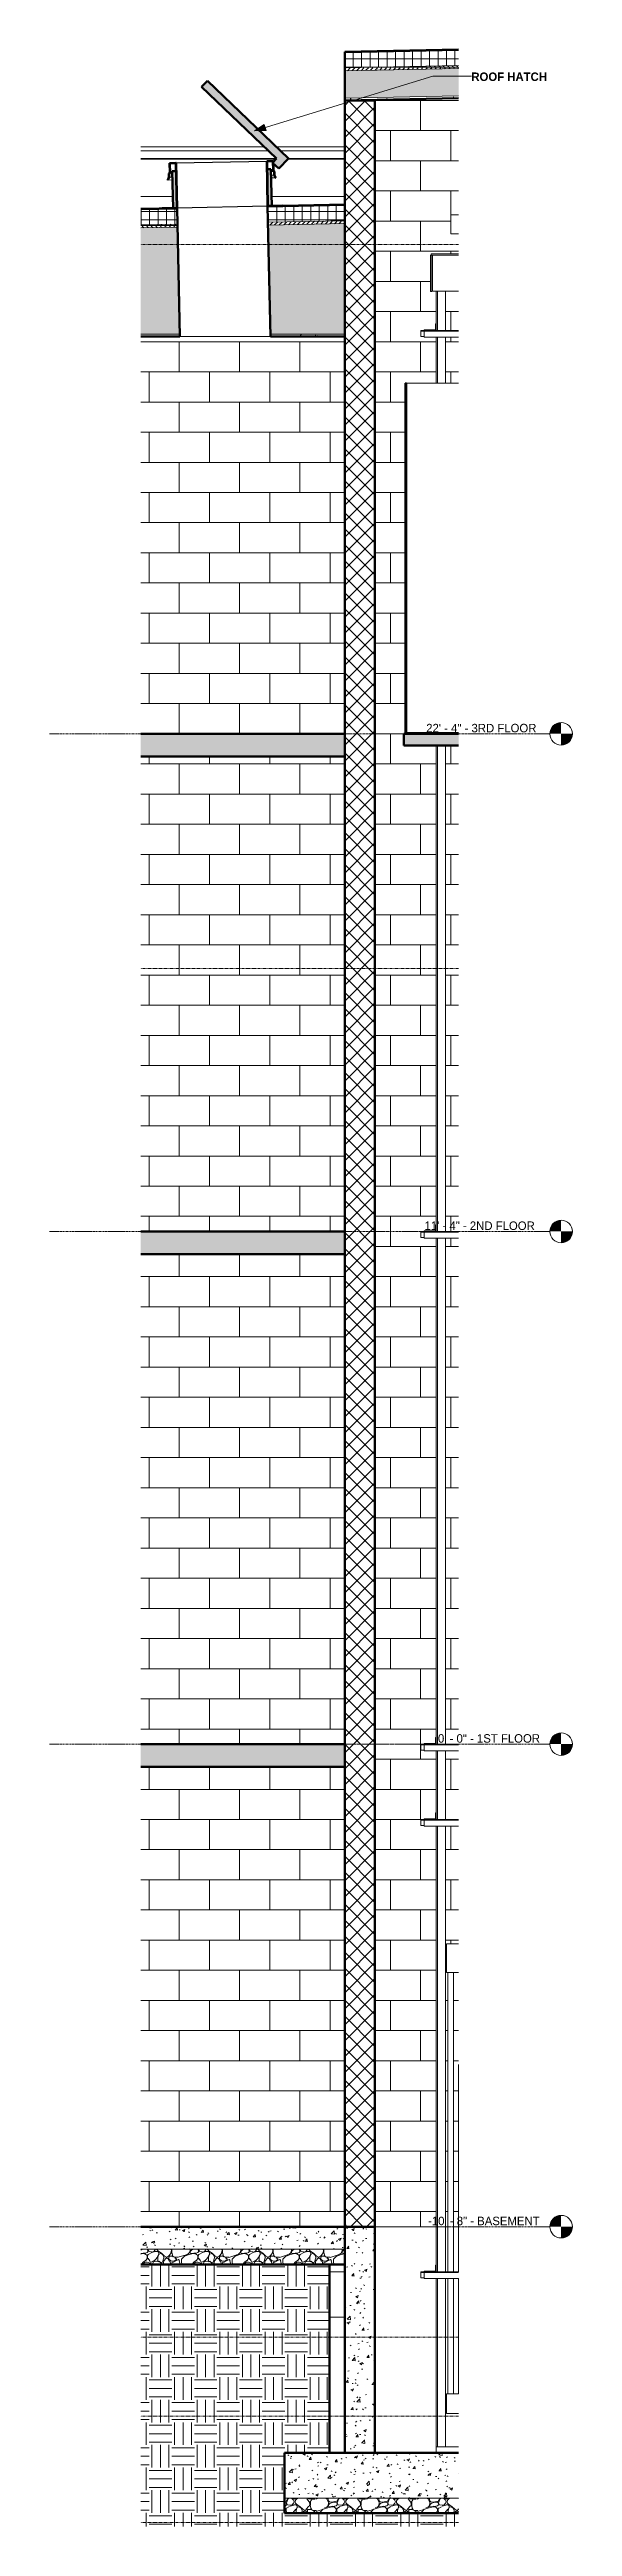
# Model space of a CAD drawing. Header units: inches. Extents: x -3449 to -2631, y -208 to 451.
# Drawn here: x -2770 to -2631, y -208 to 450 of the extents above; entities that cross this region are included whole.
import ezdxf

# ---------------------------------------------------------------- set-up
doc = ezdxf.new("R2010")
doc.units = ezdxf.units.IN
doc.header["$MEASUREMENT"] = 0
doc.linetypes.add('Aligning Line 1_8_', pattern=[0.25, 0.125, -0.125])
doc.linetypes.add('Grid Line 1_2_', pattern=[0.875, 0.5, -0.125, 0.125, -0.125])
for name, color, linetype, lineweight in [('0-4', 50, 'Continuous', 5), ('0-5', 55, 'Continuous', 18), ('A-FLOR-2', 31, 'Continuous', 18), ('A-FLOR-4', 192, 'Continuous', 70), ('A-FLOR-5', 250, 'Continuous', 70), ('A-FLOR-LEVL', 51, 'Continuous', 9), ('A-FLOR-LEVL-1', 51, 'Grid Line 1_2_', 9), ('A-FLOR-MCUT', 51, 'Continuous', 18), ('A-FLOR-MCUT-1', 10, 'Continuous', 18), ('A-FLOR-PATT-1', 8, 'Continuous', 9), ('A-FLOR-PATT-2', 135, 'Continuous', 9), ('A-FLOR-PATT-3', 253, 'Continuous', 9), ('A-GENM-1', 135, 'Continuous', 9), ('A-GENM-2', 250, 'Continuous', 70), ('A-GENM-3', 9, 'Continuous', 9), ('A-GENM-4', 5, 'Continuous', 70), ('A-ROOF', 132, 'Continuous', 18), ('A-ROOF-1', 21, 'Continuous', 5), ('A-ROOF-2', 252, 'Continuous', 18), ('A-ROOF-3', 132, 'Continuous', 70), ('A-ROOF-4', 55, 'Continuous', 18), ('A-ROOF-PATT-1', 132, 'Continuous', 9), ('A-WALL-1', 55, 'Continuous', 18), ('A-WALL-9', 250, 'Continuous', 70), ('A-WALL-PATT-1', 135, 'Continuous', 9), ('A-WALL-PATT-5', 45, 'Continuous', 9), ('C-TOPO', 7, 'Continuous', 9), ('C-TOPO-1', 7, 'Continuous', 70), ('C-TOPO-2', 135, 'Continuous', 9), ('G-ANNO-SYMB', 111, 'Aligning Line 1_8_', 9), ('G-ANNO-TEXT', 231, 'Continuous', 9), ('G-IMPT-1', 1, 'Continuous', 9), ('S-FNDN-3', 55, 'Continuous', 18), ('S-FNDN-4', 250, 'Continuous', 70)]:
    doc.layers.add(name, color=color, linetype=linetype, lineweight=lineweight)
doc.styles.add('Century Gothic', font='ufonts.com_century-gothic.ttf', dxfattribs={"height": 2.25})
doc.styles.add('Century Gothic_B', font='GOTHICB.TTF', dxfattribs={"height": 2.25})
pattern_1 = [(0, (-3127.324, 138.832), (6, 6), [6, -6]), (0, (-3127.324, 141.082), (6, 6), [6, -6]), (0, (-3127.324, 143.332), (6, 6), [6, -6]), (90, (-3126.574, 144.082), (-6, 6), [6, -6]), (90, (-3124.324, 144.082), (-6, 6), [6, -6]), (90, (-3122.074, 144.082), (-6, 6), [6, -6])]
pattern_2 = [(50, (-3127.324, 138.832), (6.885997, -0.602097), [0.72, -7.92]), (355, (-3127.324, 138.832), (-1.331756, 7.22055), [0.576, -6.336]), (100.451, (-3126.75, 138.781), (5.55363, 6.61819), [0.612, -6.731]), (46.184, (-3127.324, 140.752), (10.24564, -1.58893), [1.08, -11.88]), (96.636, (-3126.47, 140.619), (8.97244, 9.35152), [0.918, -10.096]), (351.184, (-3127.324, 140.752), (8.9732, 9.35123), [0.864, -9.504]), (21, (-3126.364, 140.272), (5.730726, -3.865003), [0.72, -7.92]), (326, (-3126.364, 140.272), (2.33581, 6.96088), [0.576, -6.336]), (71.451, (-3125.886, 139.95), (8.065876, 3.09595), [0.612, -6.731]), (37.5, (-3127.324, 138.832), (0.116866, 3.195478), [0.317, -5.942, 0.317, -6.115, -6.36]), (37.5, (-3127.324, 138.832), (0.116866, 3.195478), [-12.691, 0.317, -6.043]), (7.5, (-3127.324, 138.832), (2.52543, 3.786025), [0.317, -3.35, 0.317, -5.798, -2.424]), (7.5, (-3127.324, 138.832), (2.52543, 3.786025), [-9.782, 0.317, -2.107]), (327.5, (-3129.465, 138.832), (5.124369, -0.216176), [0.317, -2.083, 0.317, -7.171, -9.936]), (327.5, (-3129.465, 138.832), (5.124369, -0.216176), [-9.888, 0.317, -9.619]), (317.5, (-3130.425, 138.832), (5.598326, 0.96141), [0.317, -2.803, 0.317, -4.656, -7.056]), (317.5, (-3130.425, 138.832), (5.598326, 0.96141), [-8.093, 0.317, -6.739])]
pattern_3 = [(0, (-2223.454, 138.832), (0, 2.25), []), (90, (-2223.454, 138.832), (-2.25, 1e-16), [])]
pattern_4 = [(0, (-2223.454, 138.832), (0, 1.2), []), (315, (-2223.454, 138.832), (1.1992531, 0), [1.696, -1.696]), (45, (-2223.454, 138.832), (1.1992531, 0), [1.696, -1.696])]
pattern_5 = [(0, (-2223.454, 138.832), (7.68, 1.92), [0.317, -5.443, 0.317, -5.443, -30.72]), (0, (-2223.454, 138.832), (7.68, 1.92), [-11.52, 0.317, -11.203, 0.317, -5.443, -13.44]), (0, (-2223.454, 138.832), (7.68, 1.92), [-28.8, 0.317, -3.523, 0.317, -9.283]), (120, (-2220.574, 139.792), (-5.502769, 5.691075), [0.317, -5.443, 0.317, -5.443, -30.72]), (120, (-2220.574, 139.792), (-5.502769, 5.691075), [-11.52, 0.317, -11.203, 0.317, -5.443, -13.44]), (120, (-2220.574, 139.792), (-5.502769, 5.691075), [-28.8, 0.317, -3.523, 0.317, -9.283]), (240, (-2219.614, 143.632), (-2.177231, -7.611075), [0.317, -5.443, 0.317, -5.443, -30.72]), (240, (-2219.614, 143.632), (-2.177231, -7.611075), [-11.52, 0.317, -11.203, 0.317, -5.443, -13.44]), (240, (-2219.614, 143.632), (-2.177231, -7.611075), [-28.8, 0.317, -3.523, 0.317, -9.283])]

msp = doc.modelspace()

# ---------------------------------------------------------------- texts
at = {"layer": 'A-FLOR-LEVL', "char_height": 2.25, "attachment_point": 1, "style": 'Century Gothic'}
for s, insert, width in [('22\' - 4" - 3RD FLOOR', (-2669.83, 270.64), 36.2842), ('11\' - 4" - 2ND FLOOR', (-2670.27, 138.64), 36.8145), ('0\' - 0" - 1ST FLOOR', (-2666.71, 2.64), 32.4967), ('-10\' - 8" - BASEMENT', (-2669.33, -125.36), 35.6782)]:
    msp.add_mtext(s, dxfattribs=dict(at, insert=insert, width=width))
at = {"layer": 'G-ANNO-TEXT', "insert": (-2657.86, 443.42), "char_height": 2.25, "width": 24.4672, "attachment_point": 1, "style": 'Century Gothic_B'}
msp.add_mtext('ROOF HATCH', dxfattribs=at)

# ---------------------------------------------------------------- blocks, each defined once
blk = doc.blocks.new('CTR  - Topography_rvt-5-Section 62 - Callout 2')
at = {"layer": 'C-TOPO'}
h = blk.add_hatch(dxfattribs=at)
h.set_pattern_fill('FP_54', color=256, style=0, pattern_type=2)
h.set_pattern_definition(pattern_1)
h.paths.add_polyline_path([(-3607.25, -207.52), (-3599.32, -207.52), (-3599.32, -204), (-3611.32, -204), (-3611.32, -188), (-3599.32, -188), (-3599.32, -138.01), (-3649.4, -138.01), (-3649.4, -207.52), (-3611.32, -207.52)], flags=0)
h = blk.add_hatch(dxfattribs=at)
h.set_pattern_fill('FP_54', color=256, style=0, pattern_type=2)
h.set_pattern_definition(pattern_1)
h.paths.add_polyline_path([(-3565.1, -207.52), (-3565.1, -204), (-3599.32, -204), (-3599.32, -207.52)], flags=0)
at = {"layer": 'C-TOPO-1'}
for p, q in [((-3613.53, -138.01), (-3649.4, -138.01)), ((-3599.32, -138.01), (-3613.53, -138.01))]:
    blk.add_line(p, q, dxfattribs=at)
at = {"layer": 'C-TOPO-1', "flags": 128}
for points in [[(-3599.32, -188), (-3599.32, -167.43), (-3599.32, -138.01)], [(-3599.32, -188), (-3599.32, -162.15), (-3599.32, -138.01)]]:
    blk.add_lwpolyline(points, dxfattribs=at)
at = {"layer": 'C-TOPO-2'}
for p, q in [((-3613.53, -138.01), (-3649.4, -138.01)), ((-3599.32, -138.01), (-3613.53, -138.01)), ((-3599.32, -138.01), (-3599.32, -162.15)), ((-3599.32, -138.01), (-3599.32, -167.43)), ((-3599.32, -162.15), (-3599.32, -188)), ((-3599.32, -167.43), (-3599.32, -188))]:
    blk.add_line(p, q, dxfattribs=at)
blk = doc.blocks.new('Otis_G2S_06102019171910 - Duty_3000_Speed_150_Seismic_N_CabHeight_93_CabPanels_Y_EntHeight_84_CwtLoc_L2_CwtSafety_N_DoorHand_CO_OpeningType_Front_Glassback_N_FRSAME_NOH-2125003-Section 62 - Callout 2')
at = {"layer": 'A-GENM-1'}
blk.add_hatch(color=256, dxfattribs=at).paths.add_polyline_path([(-3565.1, 264.92), (-3565.1, 268.16), (-3579.04, 268.16), (-3579.04, 361), (-3579.16, 361), (-3579.16, 268.16), (-3579.1, 268.16), (-3579.1, 268), (-3579.63, 268), (-3579.63, 264.92), (-3568.62, 264.92)], flags=0)
at = {"layer": 'A-GENM-2'}
for p, q in [((-3579.04, 361), (-3579.16, 361)), ((-3579.16, 361), (-3579.16, 268.16)), ((-3579.04, 268.16), (-3579.04, 361)), ((-3565.1, 268), (-3579.63, 268)), ((-3579.63, 268), (-3579.63, 264.92)), ((-3579.63, 264.92), (-3565.1, 264.92)), ((-3579.16, 268.16), (-3579.04, 268.16)), ((-3565.1, 268.16), (-3579.1, 268.16)), ((-3579.1, 268.16), (-3579.1, 268)), ((-3579.1, 268), (-3565.1, 268))]:
    blk.add_line(p, q, dxfattribs=at)
at = {"layer": 'G-IMPT-1'}
for p, q in [((-3567.21, 400.58), (-3567.21, 405.65)), ((-3565.1, 405.65), (-3567.21, 405.65)), ((-3572.56, 394.98), (-3572.56, 385.31)), ((-3572.37, 394.98), (-3572.56, 394.98)), ((-3572.37, 394.98), (-3572.37, 395.35)), ((-3572.37, 395.35), (-3565.1, 395.35)), ((-3565.1, 394.98), (-3572.37, 394.98)), ((-3572.19, 385.31), (-3572.19, 394.98)), ((-3572, 385.37), (-3572, 394.98)), ((-3567.21, 400.58), (-3565.1, 400.58)), ((-3572.56, 385.31), (-3572.19, 385.31)), ((-3572, 385.37), (-3565.1, 385.37)), ((-3579.04, 361), (-3565.1, 361))]:
    blk.add_line(p, q, dxfattribs=at)
blk = doc.blocks.new('Otis_G2S_06102019171910 - Duty_3000_Speed_150_Seismic_N_CwtLoc_L2_PitDepth_60_OpeningType_Front_CwtSafety_N_FRSAME_NPT-2125002-Section 62 - Callout 2')
at = {"layer": 'G-IMPT-1'}
for p, q in [((-3568.31, -52.98), (-3565.1, -52.98)), ((-3568.31, -60.62), (-3568.31, -52.98)), ((-3565.1, -60.62), (-3568.31, -60.62)), ((-3568, -140), (-3568, -60.62)), ((-3566.5, -60.62), (-3566.5, -140)), ((-3565.13, -84.98), (-3565.1, -84.98)), ((-3565.13, -140), (-3565.13, -84.98)), ((-3568, -172.31), (-3568, -141.77)), ((-3566.5, -141.77), (-3566.5, -172.31)), ((-3565.13, -172.31), (-3565.13, -141.77)), ((-3568.31, -172.31), (-3565.1, -172.31)), ((-3568.31, -177.59), (-3568.31, -172.31)), ((-3565.1, -177.59), (-3568.31, -177.59)), ((-3565.1, -186.43), (-3571.06, -186.43)), ((-3571.06, -188), (-3571.06, -186.43))]:
    blk.add_line(p, q, dxfattribs=at)
blk = doc.blocks.new('Otis_G2S_06102019171910 - Otis_G2S_06102019171910-2044336-Section 62 - Callout 2')
at = {"layer": 'A-GENM-1'}
for p, q in [((-3571.06, 375), (-3571.06, 385.37)), ((-3570.75, 375), (-3570.75, 385.37)), ((-3568.62, 375), (-3568.62, 385.37)), ((-3575.1, 375), (-3574.22, 375)), ((-3575.1, 374.8), (-3575.1, 375)), ((-3575.1, 374.8), (-3575.1, 373.43)), ((-3574.22, 374.8), (-3575.1, 374.8)), ((-3574.22, 375.2), (-3571.07, 375.2)), ((-3574.22, 375), (-3574.22, 375.2)), ((-3574.22, 375), (-3565.1, 375)), ((-3574.22, 374.8), (-3574.22, 375)), ((-3571.07, 375), (-3574.22, 375)), ((-3574.22, 374.8), (-3565.1, 374.8)), ((-3574.22, 373.23), (-3574.22, 374.8)), ((-3565.1, 374.8), (-3574.22, 374.8)), ((-3571.26, 376.77), (-3571.07, 376.77)), ((-3571.26, 375.2), (-3571.26, 376.77)), ((-3571.07, 375.2), (-3571.26, 375.2)), ((-3571.07, 376.77), (-3571.07, 375.2)), ((-3571.07, 375.2), (-3571.07, 375)), ((-3574.22, 373.43), (-3575.1, 373.43)), ((-3565.1, 373.23), (-3574.22, 373.23)), ((-3571.06, 361), (-3571.06, 373.23)), ((-3570.75, 361), (-3570.75, 373.23)), ((-3568.62, 361), (-3568.62, 373.23)), ((-3571.06, 136), (-3571.06, 264.92)), ((-3570.75, 136), (-3570.75, 264.92)), ((-3568.62, 136), (-3568.62, 264.92)), ((-3575.1, 136), (-3574.22, 136)), ((-3575.1, 135.8), (-3575.1, 136)), ((-3575.1, 135.8), (-3575.1, 134.43)), ((-3574.22, 135.8), (-3575.1, 135.8)), ((-3574.22, 134.43), (-3575.1, 134.43)), ((-3574.22, 136.2), (-3571.07, 136.2)), ((-3574.22, 136), (-3574.22, 136.2)), ((-3574.22, 136), (-3565.1, 136)), ((-3574.22, 135.8), (-3574.22, 136)), ((-3571.07, 136), (-3574.22, 136)), ((-3574.22, 135.8), (-3565.1, 135.8)), ((-3574.22, 134.23), (-3574.22, 135.8)), ((-3565.1, 135.8), (-3574.22, 135.8)), ((-3565.1, 134.23), (-3574.22, 134.23)), ((-3571.26, 137.77), (-3571.07, 137.77)), ((-3571.26, 136.2), (-3571.26, 137.77)), ((-3571.07, 136.2), (-3571.26, 136.2)), ((-3571.07, 137.77), (-3571.07, 136.2)), ((-3571.07, 136.2), (-3571.07, 136)), ((-3571.06, 0), (-3571.06, 134.23)), ((-3570.75, 0), (-3570.75, 134.23)), ((-3568.62, 0), (-3568.62, 134.23)), ((-3575.1, 0), (-3574.22, 0)), ((-3575.1, -0.2), (-3575.1, 0)), ((-3574.22, 0.2), (-3571.07, 0.2)), ((-3574.22, 0), (-3574.22, 0.2)), ((-3574.22, 0), (-3565.1, 0)), ((-3574.22, -0.2), (-3574.22, 0)), ((-3571.07, 0), (-3574.22, 0)), ((-3571.26, 1.77), (-3571.07, 1.77)), ((-3571.26, 0.2), (-3571.26, 1.77)), ((-3571.07, 0.2), (-3571.26, 0.2)), ((-3571.07, 1.77), (-3571.07, 0.2)), ((-3571.07, 0.2), (-3571.07, 0)), ((-3575.1, -0.2), (-3575.1, -1.57)), ((-3574.22, -0.2), (-3575.1, -0.2)), ((-3574.22, -1.57), (-3575.1, -1.57)), ((-3574.22, -0.2), (-3565.1, -0.2)), ((-3574.22, -1.77), (-3574.22, -0.2)), ((-3565.1, -0.2), (-3574.22, -0.2)), ((-3565.1, -1.77), (-3574.22, -1.77)), ((-3571.06, -20), (-3571.06, -1.77)), ((-3570.75, -20), (-3570.75, -1.77)), ((-3568.62, -20), (-3568.62, -1.77)), ((-3571.26, -18.23), (-3571.07, -18.23)), ((-3571.26, -19.8), (-3571.26, -18.23)), ((-3571.07, -18.23), (-3571.07, -19.8)), ((-3575.1, -20), (-3574.22, -20)), ((-3575.1, -20.2), (-3575.1, -20)), ((-3575.1, -20.2), (-3575.1, -21.57)), ((-3574.22, -20.2), (-3575.1, -20.2)), ((-3574.22, -21.57), (-3575.1, -21.57)), ((-3574.22, -19.8), (-3571.07, -19.8)), ((-3574.22, -20), (-3574.22, -19.8)), ((-3574.22, -20), (-3565.1, -20)), ((-3574.22, -20.2), (-3574.22, -20)), ((-3571.07, -20), (-3574.22, -20)), ((-3574.22, -20.2), (-3565.1, -20.2)), ((-3574.22, -21.77), (-3574.22, -20.2)), ((-3565.1, -20.2), (-3574.22, -20.2)), ((-3565.1, -21.77), (-3574.22, -21.77)), ((-3571.07, -19.8), (-3571.26, -19.8)), ((-3571.07, -19.8), (-3571.07, -20)), ((-3571.06, -140), (-3571.06, -21.77)), ((-3570.75, -140), (-3570.75, -21.77)), ((-3568.62, -140), (-3568.62, -21.77)), ((-3575.1, -140), (-3574.22, -140)), ((-3575.1, -140.2), (-3575.1, -140)), ((-3575.1, -140.2), (-3575.1, -141.57)), ((-3574.22, -140.2), (-3575.1, -140.2)), ((-3574.22, -141.57), (-3575.1, -141.57)), ((-3574.22, -139.8), (-3571.07, -139.8)), ((-3574.22, -140), (-3574.22, -139.8)), ((-3574.22, -140), (-3565.1, -140)), ((-3574.22, -140.2), (-3574.22, -140)), ((-3571.07, -140), (-3574.22, -140)), ((-3574.22, -140.2), (-3565.1, -140.2)), ((-3574.22, -141.77), (-3574.22, -140.2)), ((-3565.1, -140.2), (-3574.22, -140.2)), ((-3565.1, -141.77), (-3574.22, -141.77)), ((-3571.26, -138.23), (-3571.07, -138.23)), ((-3571.26, -139.8), (-3571.26, -138.23)), ((-3571.07, -139.8), (-3571.26, -139.8)), ((-3571.07, -138.23), (-3571.07, -139.8)), ((-3571.07, -139.8), (-3571.07, -140)), ((-3571.06, -188), (-3571.06, -141.77)), ((-3570.75, -186.43), (-3570.75, -141.77)), ((-3568.62, -186.43), (-3568.62, -141.77))]:
    blk.add_line(p, q, dxfattribs=at)
for name in ['Otis_G2S_06102019171910 - Duty_3000_Speed_150_Seismic_N_CabHeight_93_CabPanels_Y_EntHeight_84_CwtLoc_L2_CwtSafety_N_DoorHand_CO_OpeningType_Front_Glassback_N_FRSAME_NOH-2125003-Section 62 - Callout 2', 'Otis_G2S_06102019171910 - Duty_3000_Speed_150_Seismic_N_CwtLoc_L2_PitDepth_60_OpeningType_Front_CwtSafety_N_FRSAME_NPT-2125002-Section 62 - Callout 2']:
    blk.add_blockref(name, (0, 0))
blk = doc.blocks.new('CTR - 1st Phase -Stairs _ Elevators_rvt-5-Section 62 - Callout 2')
at = {"layer": 'A-FLOR-2'}
for points in [[(-3595.32, 262), (-3595.32, 268), (-3649.4, 268), (-3649.4, 262)], [(-3595.32, 130), (-3595.32, 136), (-3649.4, 136), (-3649.4, 130)], [(-3595.32, -6), (-3595.32, 0), (-3649.4, 0), (-3649.4, -6)]]:
    blk.add_hatch(color=256, dxfattribs=at).paths.add_polyline_path(points, flags=0)
at = {"layer": 'A-FLOR-PATT-2'}
h = blk.add_hatch(dxfattribs=at)
h.set_pattern_fill('FP_61', color=256, style=0, pattern_type=2)
h.set_pattern_definition([(212.005, (-3128.13, 140.847), (-40.310627, -26.8730086), [1.268, -125.493]), (213.69, (-3127.324, 141.385), (-13.436241, -13.436764), [0.969, -47.478]), (198.435, (-3126.921, 141.519), (-26.873024, -13.436542), [0.425, -42.065]), (180, (-3126.383, 141.519), (-2e-15, -13.437), [0.537, -12.899]), (161.565, (-3125.98, 141.385), (-13.436518, 1.2e-05), [0.425, -42.065]), (333.435, (-3125.846, 151.059), (13.43653, 1e-05), [0.601, -29.444]), (296.565, (-3125.98, 151.328), (13.43652, -13.436544), [0.3, -29.745]), (270, (-3125.98, 152), (13.437, 8e-16), [0.672, -12.765]), (186.34, (-3125.846, 143.266), (-107.492657, -13.4363962), [1.217, -120.457]), (296.565, (-3122.89, 151.596), (13.43652, -13.436544), [0.3, -29.745]), (303.69, (-3123.158, 152), (13.436764, -13.436241), [0.484, -47.962]), (229.399, (-3121.009, 146.087), (-67.1828397, -80.6196216), [1.239, -122.641]), (243.435, (-3120.605, 146.894), (1e-05, -13.43653), [0.901, -29.144]), (213.69, (-3115.903, 145.416), (-13.436241, -13.436764), [0.484, -47.962]), (33.69, (-3119.934, 141.653), (13.436241, 13.436764), [0.484, -47.962]), (0, (-3120.202, 141.653), (0, 13.437), [0.269, -13.168]), (333.435, (-3120.471, 141.788), (13.43653, 1e-05), [0.3, -29.745]), (284.036, (-3120.605, 142.325), (13.436545, -40.30972), [0.554, -54.847]), (270, (-3120.605, 142.594), (13.437, 8e-16), [0.269, -13.168]), (243.435, (-3120.605, 142.863), (1e-05, -13.43653), [0.3, -29.745]), (135, (-3120.605, 142.997), (-13.43644, 9e-16), [0.19, -18.812]), (90, (-3120.605, 142.863), (-13.437, 8e-16), [0.134, -13.302]), (18.435, (-3115.768, 149.044), (26.873024, 13.436542), [0.85, -41.641]), (6.34, (-3114.962, 149.312), (107.492657, 13.4363962), [1.217, -120.457]), (180, (-3115.499, 146.087), (-2e-15, -13.437), [0.806, -12.63]), (197.354, (-3113.35, 146.759), (-40.3099621, -13.4370921), [2.252, -222.987]), (198.435, (-3112.947, 146.894), (-26.873024, -13.436542), [0.425, -42.065]), (213.69, (-3112.543, 147.162), (-13.436241, -13.436764), [0.484, -47.962]), (251.565, (-3112.409, 147.565), (-1.2e-05, -13.436518), [0.425, -42.065]), (243.435, (-3112.275, 147.834), (1e-05, -13.43653), [0.3, -29.745]), (270, (-3112.275, 148.103), (13.437, 8e-16), [0.269, -13.168]), (293.199, (-3112.678, 149.044), (13.4363854, -26.872947), [1.023, -101.307]), (315, (-3113.081, 149.447), (13.43644, 0), [0.57, -18.432]), (0, (-3113.753, 149.447), (0, 13.437), [0.672, -12.765]), (341.565, (-3116.709, 146.222), (13.436518, -1.2e-05), [0.425, -42.065]), (303.69, (-3116.978, 146.625), (13.436764, -13.436241), [0.484, -47.962]), (279.462, (-3117.112, 147.431), (13.43628, -67.183201), [0.817, -80.915]), (270, (-3117.112, 148.237), (13.437, 8e-16), [0.806, -12.63]), (239.036, (-3116.709, 148.909), (-13.4372, -26.873257), [0.783, -77.565]), (188.13, (-3115.768, 149.044), (-80.6200966, -13.436299), [0.95, -94.061]), (116.565, (-3125.711, 148.64), (-13.43652, 13.436544), [0.3, -29.745]), (135, (-3125.443, 148.372), (-13.43644, 9e-16), [0.38, -18.622]), (168.69, (-3124.771, 148.237), (-13.436897, 0.000212), [0.685, -67.829]), (191.31, (-3124.099, 148.372), (-53.746592, -13.436568), [0.685, -67.829]), (194.036, (-3123.561, 148.506), (-40.30972, -13.436545), [0.554, -54.847]), (236.31, (-3123.293, 148.909), (-13.436194, -26.8733), [0.484, -47.962]), (236.31, (-3123.024, 149.312), (-13.436194, -26.8733), [0.484, -47.962]), (270, (-3123.024, 149.715), (13.437, 8e-16), [0.403, -13.034]), (291.801, (-3123.293, 150.387), (13.436166, -26.872997), [0.724, -71.635]), (116.565, (-3123.158, 147.565), (-13.43652, 13.436544), [0.601, -29.444]), (168.69, (-3122.487, 147.431), (-13.436897, 0.000212), [0.685, -67.829]), (194.036, (-3121.949, 147.565), (-40.30972, -13.436545), [0.554, -54.847]), (225, (-3121.546, 147.969), (9e-16, -13.43644), [0.57, -18.432]), (251.565, (-3121.412, 148.372), (-1.2e-05, -13.436518), [0.425, -42.065]), (296.565, (-3121.68, 148.909), (13.43652, -13.436544), [0.601, -29.444]), (315, (-3121.949, 149.178), (13.43644, 0), [0.38, -18.622]), (326.31, (-3122.352, 149.447), (26.8733, -13.436194), [0.484, -47.962]), (0, (-3122.621, 149.447), (0, 13.437), [0.269, -13.168]), (33.69, (-3123.024, 149.178), (13.436241, 13.436764), [0.484, -47.962]), (71.565, (-3123.158, 148.775), (1.2e-05, 13.436518), [0.425, -42.065]), (63.435, (-3123.293, 148.506), (-1e-05, 13.43653), [0.3, -29.745]), (71.565, (-3123.427, 148.103), (1.2e-05, 13.436518), [0.425, -42.065]), (104.036, (-3123.427, 147.565), (-13.436545, 40.30972), [0.554, -54.847]), (45, (-3123.696, 147.297), (0, 13.43644), [0.38, -18.622]), (18.435, (-3124.099, 147.162), (26.873024, 13.436542), [0.425, -42.065]), (0, (-3124.771, 147.162), (0, 13.437), [0.672, -12.765]), (14.036, (-3125.308, 147.028), (40.30972, 13.436545), [0.554, -54.847]), (341.565, (-3125.711, 147.162), (13.436518, -1.2e-05), [0.425, -42.065]), (270, (-3125.711, 147.565), (13.437, 8e-16), [0.403, -13.034]), (225, (-3125.308, 147.969), (9e-16, -13.43644), [0.57, -18.432]), (198.435, (-3124.502, 148.237), (-26.873024, -13.436542), [0.85, -41.641]), (180, (-3123.83, 148.237), (-2e-15, -13.437), [0.672, -12.765]), (153.435, (-3123.561, 148.103), (-13.43653, -1e-05), [0.3, -29.745]), (206.565, (-3118.456, 145.953), (-13.436544, -13.43652), [0.3, -29.745]), (146.31, (-3118.052, 145.684), (-26.8733, 13.436194), [0.484, -47.962]), (119.745, (-3117.515, 144.744), (-40.3105597, 67.1832064), [1.083, -107.246]), (95.711, (-3117.381, 143.4), (-13.4375424, 120.930058), [1.35, -133.686]), (90, (-3117.381, 143.266), (-13.437, 8e-16), [0.134, -13.302]), (63.435, (-3117.515, 142.997), (-1e-05, 13.43653), [0.3, -29.745]), (26.565, (-3117.784, 142.863), (13.436544, 13.43652), [0.3, -29.745]), (0, (-3118.187, 142.863), (0, 13.437), [0.403, -13.034]), (0, (-3118.321, 142.863), (0, 13.437), [0.134, -13.302]), (0, (-3118.59, 142.863), (0, 13.437), [0.269, -13.168]), (326.31, (-3118.993, 143.131), (26.8733, -13.436194), [0.484, -47.962]), (333.435, (-3119.262, 143.266), (13.43653, 1e-05), [0.3, -29.745]), (284.036, (-3119.396, 143.803), (13.436545, -40.30972), [0.554, -54.847]), (270, (-3119.396, 144.072), (13.437, 8e-16), [0.269, -13.168]), (270, (-3119.396, 144.475), (13.437, 8e-16), [0.403, -13.034]), (258.69, (-3119.262, 145.147), (-0.000212, -13.436897), [0.685, -67.829]), (231.34, (-3118.724, 145.819), (-40.3101895, -53.745816), [0.86, -85.176]), (270, (-3115.903, 145.55), (13.437, 8e-16), [0.134, -13.302]), (270, (-3115.903, 145.684), (13.437, 8e-16), [0.134, -13.302]), (326.31, (-3116.306, 145.953), (26.8733, -13.436194), [0.484, -47.962]), (333.435, (-3117.112, 146.356), (13.43653, 1e-05), [0.901, -29.144]), (0, (-3117.784, 146.356), (0, 13.437), [0.672, -12.765]), (63.435, (-3117.918, 146.087), (-1e-05, 13.43653), [0.3, -29.745]), (90, (-3117.918, 145.55), (-13.437, 8e-16), [0.537, -12.899]), (135, (-3117.515, 145.147), (-13.43644, 9e-16), [0.57, -18.432]), (161.565, (-3117.112, 145.013), (-13.436518, 1.2e-05), [0.425, -42.065]), (180, (-3116.709, 145.013), (-2e-15, -13.437), [0.403, -13.034]), (198.435, (-3116.306, 145.147), (-26.873024, -13.436542), [0.425, -42.065]), (351.87, (-3121.546, 152.403), (13.437009, -0.000259), [1.9, -93.111]), (14.036, (-3122.083, 152.268), (40.30972, 13.436545), [0.554, -54.847]), (53.13, (-3122.487, 151.731), (26.873672, 40.309752), [0.672, -66.511]), (95.194, (-3122.352, 150.253), (-13.4351326, 134.3664647), [1.484, -146.928]), (101.31, (-3122.218, 149.581), (-13.436568, 53.746592), [0.685, -67.829]), (143.13, (-3121.68, 149.178), (-40.309752, 26.873672), [0.672, -66.511]), (161.565, (-3121.277, 149.044), (-13.436518, 1.2e-05), [0.425, -42.065]), (198.435, (-3120.874, 149.178), (-26.873024, -13.436542), [0.425, -42.065]), (225, (-3120.202, 149.85), (9e-16, -13.43644), [0.95, -18.052]), (228.814, (-3119.262, 150.925), (-80.6198072, -94.0561774), [1.428, -141.405]), (251.565, (-3119.127, 151.328), (-1.2e-05, -13.436518), [0.425, -42.065]), (270, (-3119.127, 151.462), (13.437, 8e-16), [0.134, -13.302]), (288.435, (-3119.262, 151.865), (13.436542, -26.873024), [0.425, -42.065]), (326.31, (-3119.665, 152.134), (26.8733, -13.436194), [0.484, -47.962]), (90, (-3125.846, 148.909), (-13.437, 8e-16), [0.941, -12.496]), (338.199, (-3123.965, 150.656), (40.309912, -13.436441), [0.724, -71.635]), (0, (-3124.771, 150.656), (0, 13.437), [0.806, -12.63]), (30.964, (-3125.443, 150.253), (40.310285, 26.873314), [0.783, -77.565]), (45, (-3125.846, 149.85), (0, 13.43644), [0.57, -18.432]), (90, (-3127.996, 144.609), (-13.437, 8e-16), [0.941, -12.496]), (116.565, (-3127.592, 143.803), (-13.43652, 13.436544), [0.901, -29.144]), (153.435, (-3126.786, 143.4), (-13.43653, -1e-05), [0.901, -29.144]), (180, (-3126.114, 143.4), (-2e-15, -13.437), [0.672, -12.765]), (218.66, (-3125.443, 143.938), (-13.436833, -13.4362984), [0.86, -85.176]), (231.34, (-3124.905, 144.609), (-40.3101895, -53.745816), [0.86, -85.176]), (213.69, (-3124.099, 145.147), (-13.436241, -13.436764), [0.969, -47.478]), (239.036, (-3123.696, 145.819), (-13.4372, -26.873257), [0.783, -77.565]), (270, (-3123.696, 146.087), (13.437, 8e-16), [0.269, -13.168]), (270, (-3123.696, 146.491), (13.437, 8e-16), [0.403, -13.034]), (315, (-3124.099, 146.894), (13.43644, 0), [0.57, -18.432]), (350.538, (-3124.905, 147.028), (13.4368224, 7.56e-05), [0.817, -80.915]), (14.036, (-3125.98, 146.759), (40.30972, 13.436545), [1.108, -54.293]), (18.435, (-3127.189, 146.356), (26.873024, 13.436542), [1.275, -41.216]), (45, (-3127.592, 145.953), (0, 13.43644), [0.57, -18.432]), (45, (-3127.996, 145.55), (0, 13.43644), [0.57, -18.432]), (108.435, (-3125.04, 142.594), (-13.436542, 26.873024), [0.85, -41.641]), (126.87, (-3124.636, 142.056), (-13.436224, 13.436576), [0.672, -66.511]), (146.31, (-3124.233, 141.788), (-26.8733, 13.436194), [0.484, -47.962]), (161.565, (-3123.83, 141.653), (-13.436518, 1.2e-05), [0.425, -42.065]), (135, (-3123.427, 141.25), (-13.43644, 9e-16), [0.57, -18.432]), (161.565, (-3123.024, 141.116), (-13.436518, 1.2e-05), [0.425, -42.065]), (180, (-3122.621, 141.116), (-2e-15, -13.437), [0.403, -13.034]), (206.565, (-3122.352, 141.25), (-13.436544, -13.43652), [0.3, -29.745]), (206.565, (-3121.815, 141.519), (-13.436544, -13.43652), [0.601, -29.444]), (189.462, (-3121.009, 141.653), (-67.183201, -13.43628), [0.817, -80.915]), (243.435, (-3120.74, 142.191), (1e-05, -13.43653), [0.601, -29.444]), (270, (-3120.74, 142.325), (13.437, 8e-16), [0.134, -13.302]), (270, (-3120.74, 142.594), (13.437, 8e-16), [0.269, -13.168]), (326.31, (-3121.143, 143.4), (26.8733, -13.436194), [0.484, -47.962]), (327.995, (-3122.218, 144.072), (67.1829352, -40.309468), [1.268, -125.493]), (329.036, (-3122.89, 144.475), (26.873257, -13.4372), [0.783, -77.565]), (341.565, (-3123.696, 144.744), (13.436518, -1.2e-05), [0.85, -41.641]), (0, (-3124.233, 144.744), (0, 13.437), [0.537, -12.899]), (33.69, (-3124.636, 144.475), (13.436241, 13.436764), [0.484, -47.962]), (53.13, (-3125.04, 143.938), (26.873672, 40.309752), [0.672, -66.511]), (63.435, (-3125.308, 143.4), (-1e-05, 13.43653), [0.601, -29.444]), (225, (-3119.127, 142.325), (9e-16, -13.43644), [0.57, -18.432]), (236.31, (-3118.859, 142.728), (-13.436194, -26.8733), [0.484, -47.962]), (270, (-3118.859, 142.863), (13.437, 8e-16), [0.134, -13.302]), (315, (-3119.127, 143.131), (13.43644, 0), [0.38, -18.622]), (333.435, (-3119.665, 143.4), (13.43653, 1e-05), [0.601, -29.444]), (18.435, (-3120.471, 143.131), (26.873024, 13.436542), [0.85, -41.641]), (75.964, (-3120.605, 142.594), (-0.0003, 13.436231), [0.554, -54.847]), (71.565, (-3126.652, 140.041), (1.2e-05, 13.436518), [0.425, -42.065]), (135, (-3126.383, 139.772), (-13.43644, 9e-16), [0.38, -18.622]), (146.31, (-3125.98, 139.504), (-26.8733, 13.436194), [0.484, -47.962]), (153.435, (-3125.443, 139.235), (-13.43653, -1e-05), [0.601, -29.444]), (180, (-3125.308, 139.235), (-2e-15, -13.437), [0.134, -13.302]), (161.565, (-3124.905, 139.1), (-13.436518, 1.2e-05), [0.425, -42.065]), (180, (-3124.368, 139.1), (-2e-15, -13.437), [0.537, -12.899]), (198.435, (-3123.965, 139.235), (-26.873024, -13.436542), [0.425, -42.065]), (210.964, (-3123.293, 139.638), (-40.310285, -26.873314), [0.783, -77.565]), (206.565, (-3123.024, 139.772), (-13.436544, -13.43652), [0.3, -29.745]), (251.565, (-3122.89, 140.175), (-1.2e-05, -13.436518), [0.425, -42.065]), (303.69, (-3123.158, 140.578), (13.436764, -13.436241), [0.484, -47.962]), (306.87, (-3123.561, 141.116), (13.436224, -13.436576), [0.672, -66.511]), (323.13, (-3124.099, 141.519), (40.309752, -26.873672), [0.672, -66.511]), (345.964, (-3124.636, 141.653), (13.436231, 0.0003), [0.554, -54.847]), (18.435, (-3125.04, 141.519), (26.873024, 13.436542), [0.425, -42.065]), (30.964, (-3125.711, 141.116), (40.310285, 26.873314), [0.783, -77.565]), (39.806, (-3126.518, 140.444), (13.4366017, 13.436291), [1.049, -103.894]), (135, (-3122.487, 139.235), (-13.43644, 9e-16), [0.19, -18.812]), (153.435, (-3122.218, 139.1), (-13.43653, -1e-05), [0.3, -29.745]), (191.31, (-3121.546, 139.235), (-53.746592, -13.436568), [0.685, -67.829]), (165.964, (-3121.009, 139.1), (-13.436231, -0.0003), [0.554, -54.847]), (175.236, (-3119.396, 138.966), (-13.4364265, -8.2e-05), [1.618, -160.181]), (206.565, (-3119.127, 139.1), (-13.436544, -13.43652), [0.3, -29.745]), (225, (-3118.859, 139.369), (9e-16, -13.43644), [0.38, -18.622]), (270, (-3118.859, 140.041), (13.437, 8e-16), [0.672, -12.765]), (270, (-3118.859, 140.444), (13.437, 8e-16), [0.403, -13.034]), (308.66, (-3119.396, 141.116), (13.4362984, -13.436833), [0.86, -85.176]), (338.199, (-3120.068, 141.385), (40.309912, -13.436441), [0.724, -71.635]), (348.69, (-3120.74, 141.519), (13.436897, -0.000212), [0.685, -67.829]), (18.435, (-3121.949, 141.116), (26.873024, 13.436542), [1.275, -41.216]), (36.87, (-3122.487, 140.713), (13.436576, 13.436224), [0.672, -66.511]), (68.199, (-3122.755, 140.041), (13.436441, 40.309912), [0.724, -71.635]), (101.31, (-3122.621, 139.369), (-13.436568, 53.746592), [0.685, -67.829]), (348.69, (-3123.83, 152.134), (13.436897, -0.000212), [0.685, -67.829]), (354.806, (-3125.308, 152.268), (13.4361385, -0.000352), [1.484, -146.928]), (0, (-3125.711, 152.268), (0, 13.437), [0.403, -13.034]), (45, (-3125.98, 152), (0, 13.43644), [0.38, -18.622]), (180, (-3124.905, 150.79), (-2e-15, -13.437), [0.403, -13.034]), (188.13, (-3123.965, 150.925), (-80.6200966, -13.436299), [0.95, -94.061]), (172.875, (-3122.89, 150.79), (-13.436807, -0.000376), [1.083, -107.246]), (225, (-3122.755, 150.925), (9e-16, -13.43644), [0.19, -18.812]), (270, (-3122.755, 151.328), (13.437, 8e-16), [0.403, -13.034]), (161.565, (-3118.456, 151.731), (-13.436518, 1.2e-05), [0.425, -42.065]), (180, (-3117.918, 151.731), (-2e-15, -13.437), [0.537, -12.899]), (198.435, (-3117.515, 151.865), (-26.873024, -13.436542), [0.425, -42.065]), (170.538, (-3116.709, 151.731), (-13.4368224, -7.56e-05), [0.817, -80.915]), (213.69, (-3116.306, 152), (-13.436241, -13.436764), [0.484, -47.962]), (270, (-3116.306, 152.134), (13.437, 8e-16), [0.134, -13.302]), (296.565, (-3116.44, 152.403), (13.43652, -13.436544), [0.3, -29.745]), (341.565, (-3117.246, 152.671), (13.436518, -1.2e-05), [0.85, -41.641]), (341.565, (-3118.052, 152.94), (13.436518, -1.2e-05), [0.85, -41.641]), (14.036, (-3118.59, 152.806), (40.30972, 13.436545), [0.554, -54.847]), (45, (-3118.993, 152.403), (0, 13.43644), [0.57, -18.432]), (104.036, (-3118.859, 151.865), (-13.436545, 40.30972), [0.554, -54.847]), (0, (-3129.339, 140.175), (0, 13.437), [0.134, -13.302]), (315, (-3129.608, 140.444), (13.43644, 0), [0.38, -18.622]), (274.764, (-3129.742, 142.056), (13.437683, -147.8026), [1.618, -160.181]), (255.964, (-3129.608, 142.594), (0.0003, -13.436231), [0.554, -54.847]), (225, (-3129.339, 142.863), (9e-16, -13.43644), [0.38, -18.622]), (198.435, (-3128.13, 143.266), (-26.873024, -13.436542), [1.275, -41.216]), (180, (-3127.996, 143.266), (-2e-15, -13.437), [0.134, -13.302]), (171.87, (-3127.055, 143.131), (-13.437009, 0.000259), [0.95, -94.061]), (146.31, (-3125.443, 142.997), (-26.8733, 13.436194), [0.484, -47.962]), (108.435, (-3125.174, 142.191), (-13.436542, 26.873024), [0.85, -41.641]), (90, (-3125.174, 142.056), (-13.437, 8e-16), [0.134, -13.302]), (71.565, (-3125.308, 141.653), (1.2e-05, 13.436518), [0.425, -42.065]), (26.565, (-3125.577, 141.519), (13.436544, 13.43652), [0.3, -29.745]), (18.435, (-3125.98, 141.385), (26.873024, 13.436542), [0.425, -42.065]), (126.87, (-3118.724, 140.444), (-13.436224, 13.436576), [0.672, -66.511]), (123.69, (-3118.456, 140.041), (-13.436764, 13.436241), [0.484, -47.962]), (149.036, (-3117.784, 139.638), (-26.873257, 13.4372), [0.783, -77.565]), (168.69, (-3117.112, 139.504), (-13.436897, 0.000212), [0.685, -67.829]), (213.69, (-3116.709, 139.772), (-13.436241, -13.436764), [0.484, -47.962]), (251.565, (-3116.574, 140.175), (-1.2e-05, -13.436518), [0.425, -42.065]), (270, (-3116.574, 140.31), (13.437, 8e-16), [0.134, -13.302]), (279.462, (-3116.709, 141.116), (13.43628, -67.183201), [0.817, -80.915]), (243.435, (-3116.574, 141.385), (1e-05, -13.43653), [0.3, -29.745]), (270, (-3116.574, 141.519), (13.437, 8e-16), [0.134, -13.302]), (296.565, (-3116.978, 142.325), (13.43652, -13.436544), [0.901, -29.144]), (329.036, (-3117.649, 142.728), (26.873257, -13.4372), [0.783, -77.565]), (8.13, (-3118.59, 142.594), (80.6200966, 13.436299), [0.95, -94.061]), (45, (-3119.127, 142.056), (0, 13.43644), [0.76, -18.242]), (45, (-3119.396, 141.788), (0, 13.43644), [0.38, -18.622]), (90, (-3119.396, 141.385), (-13.437, 8e-16), [0.403, -13.034]), (123.69, (-3119.127, 140.982), (-13.436764, 13.436241), [0.484, -47.962]), (101.31, (-3117.112, 143.4), (-13.436568, 53.746592), [0.685, -67.829]), (108.435, (-3116.978, 142.997), (-13.436542, 26.873024), [0.425, -42.065]), (135, (-3116.843, 142.863), (-13.43644, 9e-16), [0.19, -18.812]), (180, (-3116.44, 142.863), (-2e-15, -13.437), [0.403, -13.034]), (213.69, (-3116.037, 143.131), (-13.436241, -13.436764), [0.484, -47.962]), (187.125, (-3114.962, 143.266), (-94.0566594, -13.437028), [1.083, -107.246]), (236.31, (-3114.693, 143.669), (-13.436194, -26.8733), [0.484, -47.962]), (270, (-3114.693, 143.803), (13.437, 8e-16), [0.134, -13.302]), (288.435, (-3114.828, 144.206), (13.436542, -26.873024), [0.425, -42.065]), (285.945, (-3115.096, 145.147), (13.4366066, -40.309649), [0.978, -96.842]), (315, (-3115.365, 145.416), (13.43644, 0), [0.38, -18.622]), (18.435, (-3115.768, 145.281), (26.873024, 13.436542), [0.425, -42.065]), (29.745, (-3116.709, 144.744), (67.1832064, 40.3105597), [1.083, -107.246]), (18.435, (-3117.112, 144.609), (26.873024, 13.436542), [0.425, -42.065]), (75.964, (-3117.246, 144.072), (-0.0003, 13.436231), [0.554, -54.847]), (180, (-3121.143, 147.565), (-2e-15, -13.437), [0.403, -13.034]), (180, (-3120.874, 147.565), (-2e-15, -13.437), [0.269, -13.168]), (135, (-3120.605, 147.297), (-13.43644, 9e-16), [0.38, -18.622]), (90, (-3120.605, 146.894), (-13.437, 8e-16), [0.403, -13.034]), (26.565, (-3122.621, 144.744), (13.436544, 13.43652), [0.901, -29.144]), (341.565, (-3123.024, 144.878), (13.436518, -1.2e-05), [0.425, -42.065]), (300.964, (-3123.427, 145.55), (26.873314, -40.310285), [0.783, -77.565]), (71.565, (-3120.874, 145.953), (1.2e-05, 13.436518), [0.425, -42.065]), (90, (-3120.874, 145.281), (-13.437, 8e-16), [0.672, -12.765]), (123.69, (-3120.605, 144.878), (-13.436764, 13.436241), [0.484, -47.962]), (153.435, (-3120.068, 144.609), (-13.43653, -1e-05), [0.601, -29.444]), (198.435, (-3119.665, 144.744), (-26.873024, -13.436542), [0.425, -42.065]), (243.435, (-3119.53, 145.013), (1e-05, -13.43653), [0.3, -29.745]), (255.964, (-3119.396, 145.55), (0.0003, -13.436231), [0.554, -54.847]), (251.565, (-3119.262, 145.953), (-1.2e-05, -13.436518), [0.425, -42.065]), (291.801, (-3119.53, 146.625), (13.436166, -26.872997), [0.724, -71.635]), (323.13, (-3120.068, 147.028), (40.309752, -26.873672), [0.672, -66.511]), (18.435, (-3120.471, 146.894), (26.873024, 13.436542), [0.425, -42.065]), (63.435, (-3120.74, 146.356), (-1e-05, 13.43653), [0.601, -29.444]), (135, (-3121.815, 143.938), (-13.43644, 9e-16), [0.57, -18.432]), (149.036, (-3121.143, 143.535), (-26.873257, 13.4372), [0.783, -77.565]), (146.31, (-3120.74, 143.266), (-26.8733, 13.436194), [0.484, -47.962]), (180, (-3120.471, 143.266), (-2e-15, -13.437), [0.269, -13.168]), (210.964, (-3119.799, 143.669), (-40.310285, -26.873314), [0.783, -77.565]), (243.435, (-3119.665, 143.938), (1e-05, -13.43653), [0.3, -29.745]), (303.69, (-3119.934, 144.341), (13.436764, -13.436241), [0.484, -47.962]), (321.34, (-3120.605, 144.878), (53.745816, -40.3101895), [0.86, -85.176]), (345.964, (-3121.143, 145.013), (13.436231, 0.0003), [0.554, -54.847]), (11.31, (-3121.815, 144.878), (53.746592, 13.436568), [0.685, -67.829]), (26.565, (-3122.083, 144.744), (13.436544, 13.43652), [0.3, -29.745]), (71.565, (-3122.218, 144.341), (1.2e-05, 13.436518), [0.425, -42.065]), (15.945, (-3122.487, 147.297), (40.309649, 13.4366066), [0.978, -96.842]), (29.745, (-3123.427, 146.759), (67.1832064, 40.3105597), [1.083, -107.246]), (63.435, (-3123.561, 146.491), (-1e-05, 13.43653), [0.3, -29.745]), (90, (-3123.561, 146.087), (-13.437, 8e-16), [0.403, -13.034]), (104.036, (-3123.427, 145.55), (-13.436545, 40.30972), [0.554, -54.847]), (120.964, (-3123.024, 144.878), (-26.873314, 40.310285), [0.783, -77.565]), (153.435, (-3115.499, 152), (-13.43653, -1e-05), [0.3, -29.745]), (180, (-3115.231, 152), (-2e-15, -13.437), [0.269, -13.168]), (209.745, (-3114.29, 152.537), (-67.1832064, -40.3105597), [1.083, -107.246]), (225, (-3113.753, 153.075), (9e-16, -13.43644), [0.76, -18.242]), (239.036, (-3113.35, 153.746), (-13.4372, -26.873257), [0.783, -77.565]), (239.036, (-3112.947, 154.418), (-13.4372, -26.873257), [0.783, -77.565]), (270, (-3112.947, 154.553), (13.437, 8e-16), [0.134, -13.302]), (333.435, (-3113.215, 154.687), (13.43653, 1e-05), [0.3, -29.745]), (0, (-3113.618, 154.687), (0, 13.437), [0.403, -13.034]), (45, (-3114.021, 154.284), (0, 13.43644), [0.57, -18.432]), (26.565, (-3115.634, 153.478), (13.436544, 13.43652), [1.803, -28.243]), (30.964, (-3116.306, 153.075), (40.310285, 26.873314), [0.783, -77.565]), (90, (-3116.306, 152.806), (-13.437, 8e-16), [0.269, -13.168]), (128.66, (-3115.768, 152.134), (-13.4362984, 13.436833), [0.86, -85.176]), (255.964, (-3117.246, 147.7), (0.0003, -13.436231), [0.554, -54.847]), (281.31, (-3117.381, 148.372), (13.436568, -53.746592), [0.685, -67.829]), (309.806, (-3118.052, 149.178), (13.436291, -13.4366017), [1.049, -103.894]), (329.036, (-3118.724, 149.581), (26.873257, -13.4372), [0.783, -77.565]), (345.964, (-3119.262, 149.715), (13.436231, 0.0003), [0.554, -54.847]), (0, (-3119.799, 149.715), (0, 13.437), [0.537, -12.899]), (26.565, (-3120.337, 149.447), (13.436544, 13.43652), [0.601, -29.444]), (45, (-3120.74, 149.044), (0, 13.43644), [0.57, -18.432]), (53.13, (-3121.143, 148.506), (26.873672, 40.309752), [0.672, -66.511]), (90, (-3121.143, 148.103), (-13.437, 8e-16), [0.403, -13.034]), (135, (-3120.74, 147.7), (-13.43644, 9e-16), [0.57, -18.432]), (144.462, (-3119.799, 147.028), (-40.3095313, 26.8733096), [1.156, -114.43]), (135, (-3119.127, 146.356), (-13.43644, 9e-16), [0.95, -18.052]), (153.435, (-3118.59, 146.087), (-13.43653, -1e-05), [0.601, -29.444]), (206.565, (-3118.052, 146.356), (-13.436544, -13.43652), [0.601, -29.444]), (230.194, (-3117.381, 147.162), (-53.747184, -67.182341), [1.049, -103.894]), (66.801, (-3119.127, 150.387), (26.8740486, 67.1828756), [1.023, -101.307]), (90, (-3119.127, 149.984), (-13.437, 8e-16), [0.403, -13.034]), (153.435, (-3118.859, 149.85), (-13.43653, -1e-05), [0.3, -29.745]), (153.435, (-3118.321, 149.581), (-13.43653, -1e-05), [0.601, -29.444]), (149.036, (-3117.649, 149.178), (-26.873257, 13.4372), [0.783, -77.565]), (180, (-3116.978, 149.178), (-2e-15, -13.437), [0.672, -12.765]), (180, (-3116.171, 149.178), (-2e-15, -13.437), [0.806, -12.63]), (213.69, (-3115.768, 149.447), (-13.436241, -13.436764), [0.484, -47.962]), (243.435, (-3115.499, 149.984), (1e-05, -13.43653), [0.601, -29.444]), (277.125, (-3115.634, 151.059), (13.437028, -94.0566594), [1.083, -107.246]), (315, (-3115.903, 151.328), (13.43644, 0), [0.38, -18.622]), (341.565, (-3116.306, 151.462), (13.436518, -1.2e-05), [0.425, -42.065]), (352.875, (-3117.381, 151.596), (13.436807, 0.000376), [1.083, -107.246]), (0, (-3118.052, 151.596), (0, 13.437), [0.672, -12.765]), (21.801, (-3118.724, 151.328), (26.872997, 13.436166), [0.724, -71.635]), (90, (-3112.678, 150.656), (-13.437, 8e-16), [0.537, -12.899]), (90, (-3112.678, 150.118), (-13.437, 8e-16), [0.537, -12.899]), (56.31, (-3112.947, 149.715), (13.436194, 26.8733), [0.484, -47.962]), (18.435, (-3113.35, 149.581), (26.873024, 13.436542), [0.425, -42.065]), (0, (-3114.693, 149.581), (0, 13.437), [1.344, -12.093]), (341.565, (-3115.096, 149.715), (13.436518, -1.2e-05), [0.425, -42.065]), (296.565, (-3115.231, 149.984), (13.43652, -13.436544), [0.3, -29.745]), (278.13, (-3115.365, 150.925), (13.436299, -80.6200966), [0.95, -94.061]), (270, (-3115.365, 151.059), (13.437, 8e-16), [0.134, -13.302]), (251.565, (-3115.231, 151.462), (-1.2e-05, -13.436518), [0.425, -42.065]), (225, (-3114.828, 151.865), (9e-16, -13.43644), [0.57, -18.432]), (218.66, (-3114.156, 152.403), (-13.436833, -13.4362984), [0.86, -85.176]), (225, (-3113.753, 152.806), (9e-16, -13.43644), [0.57, -18.432]), (206.565, (-3113.484, 152.94), (-13.436544, -13.43652), [0.3, -29.745]), (180, (-3113.215, 152.94), (-2e-15, -13.437), [0.269, -13.168]), (123.69, (-3112.947, 152.537), (-13.436764, 13.436241), [0.484, -47.962]), (108.435, (-3112.812, 152.134), (-13.436542, 26.873024), [0.425, -42.065]), (98.13, (-3112.678, 151.193), (-13.436299, 80.6200966), [0.95, -94.061])])
h.paths.add_polyline_path([(-3565.1, -204), (-3565.1, -200), (-3611.32, -200), (-3611.32, -204), (-3599.32, -204)], flags=0)
at = {"layer": 'A-FLOR-PATT-3'}
h = blk.add_hatch(dxfattribs=at)
h.set_pattern_fill('FP_58', color=256, style=0, pattern_type=2)
h.set_pattern_definition(pattern_2)
h.paths.add_polyline_path([(-3599.32, -200), (-3565.1, -200), (-3565.1, -188), (-3611.32, -188), (-3611.32, -200), (-3603.29, -200)], flags=0)
at = {"layer": 'A-WALL-PATT-1'}
h = blk.add_hatch(dxfattribs=at)
h.set_pattern_fill('FP_50', color=256, style=0, pattern_type=2)
h.set_pattern_definition([(0, (-3503.324, -164), (0, 8), []), (90, (-3503.324, -164), (-8, 8), [8, -8])])
h.paths.add_polyline_path([(-3568.62, -128), (-3568, -128), (-3568, -60.62), (-3568.31, -60.62), (-3568.31, -52.98), (-3565.1, -52.98), (-3565.1, -21.77), (-3568.62, -21.77), (-3568.62, -124.8)], flags=0)
h.paths.add_polyline_path([(-3566.5, -128), (-3565.13, -128), (-3565.13, -84.98), (-3565.1, -84.98), (-3565.1, -60.62), (-3566.5, -60.62), (-3566.5, -124.8)], flags=0)
h.paths.add_polyline_path([(-3587.32, -128), (-3571.06, -128), (-3571.06, -21.77), (-3574.22, -21.77), (-3574.22, -21.57), (-3575.1, -21.57), (-3575.1, -20), (-3574.22, -20), (-3574.22, -19.8), (-3571.26, -19.8), (-3571.26, -18.23), (-3571.07, -18.23), (-3571.07, -1.77), (-3574.22, -1.77), (-3574.22, -1.57), (-3575.1, -1.57), (-3575.1, 0), (-3574.22, 0), (-3574.22, 0.2), (-3571.26, 0.2), (-3571.26, 1.77), (-3571.07, 1.77), (-3571.06, 134.23), (-3574.22, 134.23), (-3574.22, 134.43), (-3575.1, 134.43), (-3575.1, 136), (-3574.22, 136), (-3574.22, 136.2), (-3571.26, 136.2), (-3571.26, 137.77), (-3571.07, 137.77), (-3571.07, 264.92), (-3579.63, 264.92), (-3579.63, 268), (-3579.1, 268), (-3579.1, 268.16), (-3579.16, 268.16), (-3579.16, 361), (-3571.06, 361), (-3571.06, 373.23), (-3574.22, 373.23), (-3574.22, 373.43), (-3575.1, 373.43), (-3575.1, 375), (-3574.22, 375), (-3574.22, 375.2), (-3571.26, 375.2), (-3571.26, 376.77), (-3571.07, 376.77), (-3571.07, 385.37), (-3572, 385.37), (-3572, 394.98), (-3572.19, 394.98), (-3572.19, 385.31), (-3572.56, 385.31), (-3572.56, 394.98), (-3572.37, 394.98), (-3572.37, 395.35), (-3565.1, 395.35), (-3565.1, 400.58), (-3567.21, 400.58), (-3567.21, 405.65), (-3565.1, 405.65), (-3565.1, 436), (-3587.32, 436), (-3587.32, -124.8)], flags=0)
h.paths.add_polyline_path([(-3565.1, -20), (-3565.1, -1.77), (-3568.62, -1.77), (-3568.62, -20)], flags=0)
h.paths.add_polyline_path([(-3565.1, 0), (-3565.1, 134.23), (-3568.62, 134.23), (-3568.62, 0)], flags=0)
h.paths.add_polyline_path([(-3565.1, 136), (-3565.1, 264.92), (-3568.62, 264.92), (-3568.62, 136)], flags=0)
h.paths.add_polyline_path([(-3565.1, 361), (-3565.1, 373.23), (-3568.62, 373.23), (-3568.62, 361), (-3567.26, 361)], flags=0)
h.paths.add_polyline_path([(-3568.62, 375), (-3565.1, 375), (-3565.1, 385.37), (-3568.62, 385.37)], flags=0)
h = blk.add_hatch(dxfattribs=at)
h.set_pattern_fill('FP_59', color=256, style=0, pattern_type=2)
h.set_pattern_definition([(0, (-3591.324, -172), (0, 8), []), (90, (-3591.324, -172), (-8, 8), [8, -8])])
h.paths.add_polyline_path([(-3595.32, -140), (-3595.32, -138), (-3599.32, -138.01), (-3599.32, -140)], flags=0)
h.paths.add_polyline_path([(-3613.53, -128), (-3595.32, -128), (-3595.32, -6), (-3649.4, -6), (-3649.4, -128)], flags=0)
h.paths.add_polyline_path([(-3649.4, 0), (-3595.32, 0), (-3595.32, 130), (-3649.4, 130), (-3649.4, 123.38)], flags=0)
h.paths.add_polyline_path([(-3595.32, 136), (-3595.32, 262), (-3649.4, 262), (-3649.4, 136)], flags=0)
h.paths.add_polyline_path([(-3649.4, 268), (-3595.32, 268), (-3595.32, 372), (-3649.4, 372), (-3649.4, 288.83)], flags=0)
h = blk.add_hatch(dxfattribs=at)
h.set_pattern_fill('FP_58', color=256, style=0, pattern_type=2)
h.set_pattern_definition(pattern_2)
h.paths.add_polyline_path([(-3587.32, -188), (-3587.32, -128), (-3595.32, -128), (-3595.32, -188)], flags=0)
at = {"layer": 'A-WALL-PATT-5'}
h = blk.add_hatch(dxfattribs=at)
h.set_pattern_fill('FP_60', color=256, style=0, pattern_type=2)
h.set_pattern_definition([(45, (-3127.324, 138.832), (-2.12132, 2.12132), []), (135, (-3127.324, 138.832), (-2.12132, -2.12132), [])])
h.paths.add_polyline_path([(-3587.32, -128), (-3587.32, 436), (-3595.32, 436), (-3595.32, -128)], flags=0)
at = {"layer": 'A-FLOR-5'}
for p, q in [((-3595.32, 268), (-3649.4, 268)), ((-3595.32, 262), (-3595.32, 268)), ((-3649.4, 262), (-3595.32, 262)), ((-3595.32, 136), (-3649.4, 136)), ((-3595.32, 130), (-3595.32, 136)), ((-3649.4, 130), (-3595.32, 130)), ((-3595.32, 0), (-3649.4, 0)), ((-3595.32, -6), (-3595.32, 0)), ((-3649.4, -6), (-3595.32, -6)), ((-3565.1, -188), (-3611.32, -188)), ((-3611.32, -188), (-3611.32, -204)), ((-3611.32, -204), (-3565.1, -204))]:
    blk.add_line(p, q, dxfattribs=at)
at = {"layer": 'A-FLOR-MCUT-1'}
blk.add_line((-3565.1, -200), (-3611.32, -200), dxfattribs=at)
at = {"layer": 'A-WALL-1'}
for p, q in [((-3565.1, 436), (-3587.32, 436)), ((-3595.32, 372), (-3649.4, 372)), ((-3587.32, -128), (-3571.06, -128)), ((-3568.62, -128), (-3568, -128)), ((-3566.5, -128), (-3565.13, -128))]:
    blk.add_line(p, q, dxfattribs=at)
at = {"layer": 'A-WALL-9'}
for p, q in [((-3587.32, 436), (-3595.32, 436)), ((-3595.32, 436), (-3595.32, -128)), ((-3587.32, -128), (-3587.32, 436)), ((-3595.32, -128), (-3587.32, -128))]:
    blk.add_line(p, q, dxfattribs=at)
at = {"layer": 'S-FNDN-3'}
for p, q in [((-3571.06, -128), (-3587.32, -128)), ((-3568, -128), (-3568.62, -128)), ((-3565.13, -128), (-3566.5, -128)), ((-3599.32, -140), (-3595.32, -140)), ((-3599.32, -152), (-3595.32, -152))]:
    blk.add_line(p, q, dxfattribs=at)
at = {"layer": 'S-FNDN-4'}
for p, q in [((-3587.32, -128), (-3595.32, -128)), ((-3595.32, -128), (-3595.32, -188)), ((-3587.32, -188), (-3587.32, -128)), ((-3595.32, -188), (-3587.32, -188))]:
    blk.add_line(p, q, dxfattribs=at)
at = {"layer": '0-5'}
blk.add_blockref('Otis_G2S_06102019171910 - Otis_G2S_06102019171910-2044336-Section 62 - Callout 2', (0, 0), dxfattribs=at)
blk = doc.blocks.new('Basic Wall _ EXT - FIBER CEMENT - SMALL - ___-2145929-Section 62 - Callout 2')
at = {"layer": 'A-WALL-1'}
for p, q in [((-3616.64, 423.66), (-3649.4, 423.66)), ((-3615.53, 422.6), (-3649.4, 422.6)), ((-3613.41, 420.57), (-3649.4, 420.57)), ((-3595.32, 423.66), (-3613.39, 423.66)), ((-3595.32, 422.6), (-3612.28, 422.6)), ((-3595.32, 420.57), (-3610.28, 420.57)), ((-3649.4, 420.42), (-3613.55, 420.42)), ((-3610.43, 420.42), (-3595.32, 420.42))]:
    blk.add_line(p, q, dxfattribs=at)
blk = doc.blocks.new('Hatch-Precision_Ladders-Roof_Hatch - 2_0_x2_0_-2210683-Section 62 - Callout 2')
at = {"layer": 'A-GENM-1'}
blk.add_hatch(color=256, dxfattribs=at).paths.add_polyline_path([(-3612.82, 417.92), (-3610.23, 420.63), (-3631.7, 441.22), (-3633.25, 439.6), (-3613.41, 420.57), (-3614.45, 419.48), (-3612.99, 418.09)], flags=0)
h = blk.add_hatch(color=256, dxfattribs=at)
h.paths.add_polyline_path([(-3642.18, 414.88), (-3641.84, 415.63), (-3641.86, 416.57), (-3641.6, 416.84), (-3641.65, 419.3), (-3640.09, 419.33), (-3640.09, 419.43), (-3641.75, 419.39), (-3641.7, 416.88), (-3641.95, 416.61), (-3641.94, 415.61), (-3642.26, 414.92)], flags=0)
h.paths.add_polyline_path([(-3613.64, 415.48), (-3613.56, 415.52), (-3613.91, 416.22), (-3613.93, 417.19), (-3614.2, 417.45), (-3614.24, 419.29), (-3614.34, 419.38), (-3614.3, 417.41), (-3614.03, 417.15), (-3614.01, 416.19)], flags=0)
h.paths.add_polyline_path([(-3614.34, 419.59), (-3614.25, 419.69), (-3614.25, 419.97), (-3615.91, 419.93), (-3615.91, 419.84), (-3614.35, 419.87)], flags=0)
h = blk.add_hatch(color=256, dxfattribs=at)
h.paths.add_polyline_path([(-3639.83, 407.43), (-3639.75, 407.43), (-3640, 419.43), (-3640.09, 419.43), (-3640.05, 417.27), (-3640.03, 417.27), (-3639.83, 407.43)], flags=0)
h.paths.add_polyline_path([(-3615.75, 407.93), (-3615.68, 407.93), (-3615.88, 417.77), (-3615.87, 417.77), (-3615.91, 419.93), (-3616, 419.93), (-3615.75, 407.93)], flags=0)
h = blk.add_hatch(color=256, dxfattribs=at)
h.paths.add_polyline_path([(-3643.75, 407.35), (-3640.84, 407.41), (-3640.85, 407.5), (-3643.75, 407.44), (-3643.75, 407.43)], flags=0)
h.paths.add_polyline_path([(-3614.66, 407.95), (-3611.76, 408.01), (-3611.76, 408.11), (-3614.66, 408.05), (-3614.66, 407.98)], flags=0)
at = {"layer": 'A-GENM-3'}
h = blk.add_hatch(color=256, dxfattribs=at)
h.paths.add_polyline_path([(-3640.84, 407.41), (-3639.83, 407.43), (-3640.03, 417.27), (-3641.05, 417.25), (-3640.84, 407.43)], flags=0)
h.paths.add_polyline_path([(-3615.68, 407.93), (-3614.66, 407.95), (-3614.87, 417.79), (-3615.88, 417.77), (-3615.68, 408.11)], flags=0)
at = {"layer": 'A-GENM-1'}
for p, q in [((-3641, 414.91), (-3642.18, 414.88)), ((-3641.03, 416.59), (-3641.86, 416.57)), ((-3641.01, 415.63), (-3641.84, 415.61)), ((-3641.04, 416.85), (-3641.6, 416.84)), ((-3616, 419.93), (-3640, 419.43)), ((-3640, 419.43), (-3616, 419.93)), ((-3640, 419.33), (-3616, 419.83)), ((-3614.3, 417.41), (-3614.86, 417.4)), ((-3614.03, 417.15), (-3614.85, 417.13)), ((-3614.01, 416.19), (-3614.83, 416.18)), ((-3613.64, 415.48), (-3614.82, 415.45)), ((-3615.76, 408.03), (-3639.75, 407.53)), ((-3639.75, 407.43), (-3615.75, 407.93)), ((-3615.75, 407.93), (-3639.75, 407.43))]:
    blk.add_line(p, q, dxfattribs=at)
at = {"layer": 'A-GENM-4'}
for p, q in [((-3631.7, 441.22), (-3633.25, 439.6)), ((-3610.23, 420.63), (-3631.7, 441.22)), ((-3633.25, 439.6), (-3613.41, 420.57)), ((-3613.41, 420.57), (-3614.45, 419.48)), ((-3612.82, 417.92), (-3610.23, 420.63)), ((-3641.93, 415.63), (-3642.26, 414.92)), ((-3642.26, 414.92), (-3642.18, 414.88)), ((-3642.18, 414.88), (-3641.84, 415.61)), ((-3641.7, 416.88), (-3641.95, 416.61)), ((-3641.95, 416.61), (-3641.93, 415.63)), ((-3641.86, 416.57), (-3641.6, 416.84)), ((-3641.84, 415.61), (-3641.86, 416.57)), ((-3640, 419.43), (-3641.75, 419.39)), ((-3641.75, 419.39), (-3641.7, 416.88)), ((-3641.65, 419.3), (-3640, 419.33)), ((-3641.6, 416.84), (-3641.65, 419.3)), ((-3640.03, 417.27), (-3641.05, 417.25)), ((-3641.05, 417.25), (-3640.84, 407.41)), ((-3640, 419.43), (-3640.09, 419.43)), ((-3640.09, 419.43), (-3639.84, 407.43)), ((-3639.83, 407.43), (-3640.03, 417.27)), ((-3640, 419.33), (-3640, 419.43)), ((-3639.75, 407.43), (-3640, 419.43)), ((-3614.25, 419.97), (-3616, 419.93)), ((-3616, 419.93), (-3616, 419.83)), ((-3615.91, 419.93), (-3616, 419.93)), ((-3616, 419.93), (-3615.75, 407.93)), ((-3616, 419.83), (-3614.35, 419.87)), ((-3615.66, 407.93), (-3615.91, 419.93)), ((-3614.87, 417.79), (-3615.88, 417.77)), ((-3615.88, 417.77), (-3615.68, 407.93)), ((-3614.66, 407.95), (-3614.87, 417.79)), ((-3614.45, 419.48), (-3612.82, 417.92)), ((-3614.35, 419.87), (-3614.3, 417.41)), ((-3614.3, 417.41), (-3614.03, 417.15)), ((-3614.2, 417.45), (-3614.25, 419.97)), ((-3613.93, 417.19), (-3614.2, 417.45)), ((-3614.03, 417.15), (-3614.01, 416.19)), ((-3614.01, 416.19), (-3613.64, 415.48)), ((-3613.91, 416.22), (-3613.93, 417.19)), ((-3613.56, 415.52), (-3613.91, 416.22)), ((-3613.64, 415.48), (-3613.56, 415.52)), ((-3639.75, 407.53), (-3643.75, 407.44)), ((-3643.75, 407.44), (-3643.75, 407.35)), ((-3643.75, 407.35), (-3639.75, 407.43)), ((-3640.84, 407.41), (-3639.83, 407.43)), ((-3639.84, 407.43), (-3639.75, 407.43)), ((-3639.75, 407.43), (-3639.75, 407.53)), ((-3611.76, 408.11), (-3615.76, 408.03)), ((-3615.76, 408.03), (-3615.75, 407.93)), ((-3615.75, 407.93), (-3611.76, 408.01)), ((-3615.75, 407.93), (-3615.66, 407.93)), ((-3615.68, 407.93), (-3614.66, 407.95)), ((-3611.76, 408.01), (-3611.76, 408.11))]:
    blk.add_line(p, q, dxfattribs=at)
blk = doc.blocks.new('Level - Level Head - Circle-50818-Section 62 - Callout 2')
at = {"layer": 'A-FLOR-LEVL'}
h = blk.add_hatch(color=256, dxfattribs=at)
edge = h.paths.add_edge_path(flags=0)
edge.add_line((-3537.92, 0), (-3540.92, 0))
edge.add_arc((-3537.92, 0), 3, 90, 180, ccw=False)
edge.add_line((-3537.92, 3), (-3537.92, 0))
h = blk.add_hatch(color=256, dxfattribs=at)
edge = h.paths.add_edge_path(flags=0)
edge.add_line((-3537.92, -3), (-3537.92, 0))
edge.add_line((-3537.92, 0), (-3534.92, 0))
edge.add_arc((-3537.92, 0), 3, 270, 360, ccw=False)
blk.add_circle((-3537.92, 0), 3, dxfattribs=at)

# ---------------------------------------------------------------- hatches: boundary and pattern name
at = {"layer": 'A-FLOR-PATT-1'}
h = msp.add_hatch(dxfattribs=at)
h.set_pattern_fill('FP_58', color=256, style=0, pattern_type=2)
h.set_pattern_definition([(50, (-2223.454, 138.832), (6.885997, -0.602097), [0.72, -7.92]), (355, (-2223.454, 138.832), (-1.331756, 7.22055), [0.576, -6.336]), (100.451, (-2222.88, 138.781), (5.55363, 6.61819), [0.612, -6.731]), (46.184, (-2223.454, 140.752), (10.24564, -1.58893), [1.08, -11.88]), (96.636, (-2222.6, 140.619), (8.97244, 9.35152), [0.918, -10.096]), (351.184, (-2223.454, 140.752), (8.9732, 9.35123), [0.864, -9.504]), (21, (-2222.494, 140.272), (5.730726, -3.865003), [0.72, -7.92]), (326, (-2222.494, 140.272), (2.33581, 6.96088), [0.576, -6.336]), (71.451, (-2222.016, 139.95), (8.065876, 3.09595), [0.612, -6.731]), (37.5, (-2223.454, 138.832), (0.116866, 3.195478), [0.317, -5.942, 0.317, -6.115, -6.36]), (37.5, (-2223.454, 138.832), (0.116866, 3.195478), [-12.691, 0.317, -6.043]), (7.5, (-2223.454, 138.832), (2.52543, 3.786025), [0.317, -3.35, 0.317, -5.798, -2.424]), (7.5, (-2223.454, 138.832), (2.52543, 3.786025), [-9.782, 0.317, -2.107]), (327.5, (-2225.595, 138.832), (5.124369, -0.216176), [0.317, -2.083, 0.317, -7.171, -9.936]), (327.5, (-2225.595, 138.832), (5.124369, -0.216176), [-9.888, 0.317, -9.619]), (317.5, (-2226.555, 138.832), (5.598326, 0.96141), [0.317, -2.803, 0.317, -4.656, -7.056]), (317.5, (-2226.555, 138.832), (5.598326, 0.96141), [-8.093, 0.317, -6.739])])
h.paths.add_polyline_path([(-2691.45, -134), (-2691.45, -128), (-2745.53, -128), (-2745.53, -134), (-2695.45, -134)], flags=0)
h = msp.add_hatch(dxfattribs=at)
h.set_pattern_fill('FP_61', color=256, style=0, pattern_type=2)
h.set_pattern_definition([(212.005, (-2224.26, 140.847), (-40.310627, -26.8730086), [1.268, -125.493]), (213.69, (-2223.454, 141.385), (-13.436241, -13.436764), [0.969, -47.478]), (198.435, (-2223.051, 141.519), (-26.873024, -13.436542), [0.425, -42.065]), (180, (-2222.513, 141.519), (-2e-15, -13.437), [0.537, -12.899]), (161.565, (-2222.11, 141.385), (-13.436518, 1.2e-05), [0.425, -42.065]), (333.435, (-2221.976, 151.059), (13.43653, 1e-05), [0.601, -29.444]), (296.565, (-2222.11, 151.328), (13.43652, -13.436544), [0.3, -29.745]), (270, (-2222.11, 152), (13.437, 8e-16), [0.672, -12.765]), (186.34, (-2221.976, 143.266), (-107.492657, -13.4363962), [1.217, -120.457]), (296.565, (-2219.02, 151.596), (13.43652, -13.436544), [0.3, -29.745]), (303.69, (-2219.288, 152), (13.436764, -13.436241), [0.484, -47.962]), (229.399, (-2217.139, 146.087), (-67.1828397, -80.6196216), [1.239, -122.641]), (243.435, (-2216.735, 146.894), (1e-05, -13.43653), [0.901, -29.144]), (213.69, (-2212.033, 145.416), (-13.436241, -13.436764), [0.484, -47.962]), (33.69, (-2216.064, 141.653), (13.436241, 13.436764), [0.484, -47.962]), (0, (-2216.332, 141.653), (0, 13.437), [0.269, -13.168]), (333.435, (-2216.601, 141.788), (13.43653, 1e-05), [0.3, -29.745]), (284.036, (-2216.735, 142.325), (13.436545, -40.30972), [0.554, -54.847]), (270, (-2216.735, 142.594), (13.437, 8e-16), [0.269, -13.168]), (243.435, (-2216.735, 142.863), (1e-05, -13.43653), [0.3, -29.745]), (135, (-2216.735, 142.997), (-13.43644, 9e-16), [0.19, -18.812]), (90, (-2216.735, 142.863), (-13.437, 8e-16), [0.134, -13.302]), (18.435, (-2211.898, 149.044), (26.873024, 13.436542), [0.85, -41.641]), (6.34, (-2211.092, 149.312), (107.492657, 13.4363962), [1.217, -120.457]), (180, (-2211.629, 146.087), (-2e-15, -13.437), [0.806, -12.63]), (197.354, (-2209.48, 146.759), (-40.3099621, -13.4370921), [2.252, -222.987]), (198.435, (-2209.077, 146.894), (-26.873024, -13.436542), [0.425, -42.065]), (213.69, (-2208.673, 147.162), (-13.436241, -13.436764), [0.484, -47.962]), (251.565, (-2208.539, 147.565), (-1.2e-05, -13.436518), [0.425, -42.065]), (243.435, (-2208.405, 147.834), (1e-05, -13.43653), [0.3, -29.745]), (270, (-2208.405, 148.103), (13.437, 8e-16), [0.269, -13.168]), (293.199, (-2208.808, 149.044), (13.4363854, -26.872947), [1.023, -101.307]), (315, (-2209.211, 149.447), (13.43644, 0), [0.57, -18.432]), (0, (-2209.883, 149.447), (0, 13.437), [0.672, -12.765]), (341.565, (-2212.839, 146.222), (13.436518, -1.2e-05), [0.425, -42.065]), (303.69, (-2213.108, 146.625), (13.436764, -13.436241), [0.484, -47.962]), (279.462, (-2213.242, 147.431), (13.43628, -67.183201), [0.817, -80.915]), (270, (-2213.242, 148.237), (13.437, 8e-16), [0.806, -12.63]), (239.036, (-2212.839, 148.909), (-13.4372, -26.873257), [0.783, -77.565]), (188.13, (-2211.898, 149.044), (-80.6200966, -13.436299), [0.95, -94.061]), (116.565, (-2221.841, 148.64), (-13.43652, 13.436544), [0.3, -29.745]), (135, (-2221.573, 148.372), (-13.43644, 9e-16), [0.38, -18.622]), (168.69, (-2220.901, 148.237), (-13.436897, 0.000212), [0.685, -67.829]), (191.31, (-2220.229, 148.372), (-53.746592, -13.436568), [0.685, -67.829]), (194.036, (-2219.691, 148.506), (-40.30972, -13.436545), [0.554, -54.847]), (236.31, (-2219.423, 148.909), (-13.436194, -26.8733), [0.484, -47.962]), (236.31, (-2219.154, 149.312), (-13.436194, -26.8733), [0.484, -47.962]), (270, (-2219.154, 149.715), (13.437, 8e-16), [0.403, -13.034]), (291.801, (-2219.423, 150.387), (13.436166, -26.872997), [0.724, -71.635]), (116.565, (-2219.288, 147.565), (-13.43652, 13.436544), [0.601, -29.444]), (168.69, (-2218.617, 147.431), (-13.436897, 0.000212), [0.685, -67.829]), (194.036, (-2218.079, 147.565), (-40.30972, -13.436545), [0.554, -54.847]), (225, (-2217.676, 147.969), (9e-16, -13.43644), [0.57, -18.432]), (251.565, (-2217.542, 148.372), (-1.2e-05, -13.436518), [0.425, -42.065]), (296.565, (-2217.81, 148.909), (13.43652, -13.436544), [0.601, -29.444]), (315, (-2218.079, 149.178), (13.43644, 0), [0.38, -18.622]), (326.31, (-2218.482, 149.447), (26.8733, -13.436194), [0.484, -47.962]), (0, (-2218.751, 149.447), (0, 13.437), [0.269, -13.168]), (33.69, (-2219.154, 149.178), (13.436241, 13.436764), [0.484, -47.962]), (71.565, (-2219.288, 148.775), (1.2e-05, 13.436518), [0.425, -42.065]), (63.435, (-2219.423, 148.506), (-1e-05, 13.43653), [0.3, -29.745]), (71.565, (-2219.557, 148.103), (1.2e-05, 13.436518), [0.425, -42.065]), (104.036, (-2219.557, 147.565), (-13.436545, 40.30972), [0.554, -54.847]), (45, (-2219.826, 147.297), (0, 13.43644), [0.38, -18.622]), (18.435, (-2220.229, 147.162), (26.873024, 13.436542), [0.425, -42.065]), (0, (-2220.901, 147.162), (0, 13.437), [0.672, -12.765]), (14.036, (-2221.438, 147.028), (40.30972, 13.436545), [0.554, -54.847]), (341.565, (-2221.841, 147.162), (13.436518, -1.2e-05), [0.425, -42.065]), (270, (-2221.841, 147.565), (13.437, 8e-16), [0.403, -13.034]), (225, (-2221.438, 147.969), (9e-16, -13.43644), [0.57, -18.432]), (198.435, (-2220.632, 148.237), (-26.873024, -13.436542), [0.85, -41.641]), (180, (-2219.96, 148.237), (-2e-15, -13.437), [0.672, -12.765]), (153.435, (-2219.691, 148.103), (-13.43653, -1e-05), [0.3, -29.745]), (206.565, (-2214.586, 145.953), (-13.436544, -13.43652), [0.3, -29.745]), (146.31, (-2214.182, 145.684), (-26.8733, 13.436194), [0.484, -47.962]), (119.745, (-2213.645, 144.744), (-40.3105597, 67.1832064), [1.083, -107.246]), (95.711, (-2213.511, 143.4), (-13.4375424, 120.930058), [1.35, -133.686]), (90, (-2213.511, 143.266), (-13.437, 8e-16), [0.134, -13.302]), (63.435, (-2213.645, 142.997), (-1e-05, 13.43653), [0.3, -29.745]), (26.565, (-2213.914, 142.863), (13.436544, 13.43652), [0.3, -29.745]), (0, (-2214.317, 142.863), (0, 13.437), [0.403, -13.034]), (0, (-2214.451, 142.863), (0, 13.437), [0.134, -13.302]), (0, (-2214.72, 142.863), (0, 13.437), [0.269, -13.168]), (326.31, (-2215.123, 143.131), (26.8733, -13.436194), [0.484, -47.962]), (333.435, (-2215.392, 143.266), (13.43653, 1e-05), [0.3, -29.745]), (284.036, (-2215.526, 143.803), (13.436545, -40.30972), [0.554, -54.847]), (270, (-2215.526, 144.072), (13.437, 8e-16), [0.269, -13.168]), (270, (-2215.526, 144.475), (13.437, 8e-16), [0.403, -13.034]), (258.69, (-2215.392, 145.147), (-0.000212, -13.436897), [0.685, -67.829]), (231.34, (-2214.854, 145.819), (-40.3101895, -53.745816), [0.86, -85.176]), (270, (-2212.033, 145.55), (13.437, 8e-16), [0.134, -13.302]), (270, (-2212.033, 145.684), (13.437, 8e-16), [0.134, -13.302]), (326.31, (-2212.436, 145.953), (26.8733, -13.436194), [0.484, -47.962]), (333.435, (-2213.242, 146.356), (13.43653, 1e-05), [0.901, -29.144]), (0, (-2213.914, 146.356), (0, 13.437), [0.672, -12.765]), (63.435, (-2214.048, 146.087), (-1e-05, 13.43653), [0.3, -29.745]), (90, (-2214.048, 145.55), (-13.437, 8e-16), [0.537, -12.899]), (135, (-2213.645, 145.147), (-13.43644, 9e-16), [0.57, -18.432]), (161.565, (-2213.242, 145.013), (-13.436518, 1.2e-05), [0.425, -42.065]), (180, (-2212.839, 145.013), (-2e-15, -13.437), [0.403, -13.034]), (198.435, (-2212.436, 145.147), (-26.873024, -13.436542), [0.425, -42.065]), (351.87, (-2217.676, 152.403), (13.437009, -0.000259), [1.9, -93.111]), (14.036, (-2218.213, 152.268), (40.30972, 13.436545), [0.554, -54.847]), (53.13, (-2218.617, 151.731), (26.873672, 40.309752), [0.672, -66.511]), (95.194, (-2218.482, 150.253), (-13.4351326, 134.3664647), [1.484, -146.928]), (101.31, (-2218.348, 149.581), (-13.436568, 53.746592), [0.685, -67.829]), (143.13, (-2217.81, 149.178), (-40.309752, 26.873672), [0.672, -66.511]), (161.565, (-2217.407, 149.044), (-13.436518, 1.2e-05), [0.425, -42.065]), (198.435, (-2217.004, 149.178), (-26.873024, -13.436542), [0.425, -42.065]), (225, (-2216.332, 149.85), (9e-16, -13.43644), [0.95, -18.052]), (228.814, (-2215.392, 150.925), (-80.6198072, -94.0561774), [1.428, -141.405]), (251.565, (-2215.257, 151.328), (-1.2e-05, -13.436518), [0.425, -42.065]), (270, (-2215.257, 151.462), (13.437, 8e-16), [0.134, -13.302]), (288.435, (-2215.392, 151.865), (13.436542, -26.873024), [0.425, -42.065]), (326.31, (-2215.795, 152.134), (26.8733, -13.436194), [0.484, -47.962]), (90, (-2221.976, 148.909), (-13.437, 8e-16), [0.941, -12.496]), (338.199, (-2220.095, 150.656), (40.309912, -13.436441), [0.724, -71.635]), (0, (-2220.901, 150.656), (0, 13.437), [0.806, -12.63]), (30.964, (-2221.573, 150.253), (40.310285, 26.873314), [0.783, -77.565]), (45, (-2221.976, 149.85), (0, 13.43644), [0.57, -18.432]), (90, (-2224.126, 144.609), (-13.437, 8e-16), [0.941, -12.496]), (116.565, (-2223.722, 143.803), (-13.43652, 13.436544), [0.901, -29.144]), (153.435, (-2222.916, 143.4), (-13.43653, -1e-05), [0.901, -29.144]), (180, (-2222.244, 143.4), (-2e-15, -13.437), [0.672, -12.765]), (218.66, (-2221.573, 143.938), (-13.436833, -13.4362984), [0.86, -85.176]), (231.34, (-2221.035, 144.609), (-40.3101895, -53.745816), [0.86, -85.176]), (213.69, (-2220.229, 145.147), (-13.436241, -13.436764), [0.969, -47.478]), (239.036, (-2219.826, 145.819), (-13.4372, -26.873257), [0.783, -77.565]), (270, (-2219.826, 146.087), (13.437, 8e-16), [0.269, -13.168]), (270, (-2219.826, 146.491), (13.437, 8e-16), [0.403, -13.034]), (315, (-2220.229, 146.894), (13.43644, 0), [0.57, -18.432]), (350.538, (-2221.035, 147.028), (13.4368224, 7.56e-05), [0.817, -80.915]), (14.036, (-2222.11, 146.759), (40.30972, 13.436545), [1.108, -54.293]), (18.435, (-2223.319, 146.356), (26.873024, 13.436542), [1.275, -41.216]), (45, (-2223.722, 145.953), (0, 13.43644), [0.57, -18.432]), (45, (-2224.126, 145.55), (0, 13.43644), [0.57, -18.432]), (108.435, (-2221.17, 142.594), (-13.436542, 26.873024), [0.85, -41.641]), (126.87, (-2220.766, 142.056), (-13.436224, 13.436576), [0.672, -66.511]), (146.31, (-2220.363, 141.788), (-26.8733, 13.436194), [0.484, -47.962]), (161.565, (-2219.96, 141.653), (-13.436518, 1.2e-05), [0.425, -42.065]), (135, (-2219.557, 141.25), (-13.43644, 9e-16), [0.57, -18.432]), (161.565, (-2219.154, 141.116), (-13.436518, 1.2e-05), [0.425, -42.065]), (180, (-2218.751, 141.116), (-2e-15, -13.437), [0.403, -13.034]), (206.565, (-2218.482, 141.25), (-13.436544, -13.43652), [0.3, -29.745]), (206.565, (-2217.945, 141.519), (-13.436544, -13.43652), [0.601, -29.444]), (189.462, (-2217.139, 141.653), (-67.183201, -13.43628), [0.817, -80.915]), (243.435, (-2216.87, 142.191), (1e-05, -13.43653), [0.601, -29.444]), (270, (-2216.87, 142.325), (13.437, 8e-16), [0.134, -13.302]), (270, (-2216.87, 142.594), (13.437, 8e-16), [0.269, -13.168]), (326.31, (-2217.273, 143.4), (26.8733, -13.436194), [0.484, -47.962]), (327.995, (-2218.348, 144.072), (67.1829352, -40.309468), [1.268, -125.493]), (329.036, (-2219.02, 144.475), (26.873257, -13.4372), [0.783, -77.565]), (341.565, (-2219.826, 144.744), (13.436518, -1.2e-05), [0.85, -41.641]), (0, (-2220.363, 144.744), (0, 13.437), [0.537, -12.899]), (33.69, (-2220.766, 144.475), (13.436241, 13.436764), [0.484, -47.962]), (53.13, (-2221.17, 143.938), (26.873672, 40.309752), [0.672, -66.511]), (63.435, (-2221.438, 143.4), (-1e-05, 13.43653), [0.601, -29.444]), (225, (-2215.257, 142.325), (9e-16, -13.43644), [0.57, -18.432]), (236.31, (-2214.989, 142.728), (-13.436194, -26.8733), [0.484, -47.962]), (270, (-2214.989, 142.863), (13.437, 8e-16), [0.134, -13.302]), (315, (-2215.257, 143.131), (13.43644, 0), [0.38, -18.622]), (333.435, (-2215.795, 143.4), (13.43653, 1e-05), [0.601, -29.444]), (18.435, (-2216.601, 143.131), (26.873024, 13.436542), [0.85, -41.641]), (75.964, (-2216.735, 142.594), (-0.0003, 13.436231), [0.554, -54.847]), (71.565, (-2222.782, 140.041), (1.2e-05, 13.436518), [0.425, -42.065]), (135, (-2222.513, 139.772), (-13.43644, 9e-16), [0.38, -18.622]), (146.31, (-2222.11, 139.504), (-26.8733, 13.436194), [0.484, -47.962]), (153.435, (-2221.573, 139.235), (-13.43653, -1e-05), [0.601, -29.444]), (180, (-2221.438, 139.235), (-2e-15, -13.437), [0.134, -13.302]), (161.565, (-2221.035, 139.1), (-13.436518, 1.2e-05), [0.425, -42.065]), (180, (-2220.498, 139.1), (-2e-15, -13.437), [0.537, -12.899]), (198.435, (-2220.095, 139.235), (-26.873024, -13.436542), [0.425, -42.065]), (210.964, (-2219.423, 139.638), (-40.310285, -26.873314), [0.783, -77.565]), (206.565, (-2219.154, 139.772), (-13.436544, -13.43652), [0.3, -29.745]), (251.565, (-2219.02, 140.175), (-1.2e-05, -13.436518), [0.425, -42.065]), (303.69, (-2219.288, 140.578), (13.436764, -13.436241), [0.484, -47.962]), (306.87, (-2219.691, 141.116), (13.436224, -13.436576), [0.672, -66.511]), (323.13, (-2220.229, 141.519), (40.309752, -26.873672), [0.672, -66.511]), (345.964, (-2220.766, 141.653), (13.436231, 0.0003), [0.554, -54.847]), (18.435, (-2221.17, 141.519), (26.873024, 13.436542), [0.425, -42.065]), (30.964, (-2221.841, 141.116), (40.310285, 26.873314), [0.783, -77.565]), (39.806, (-2222.648, 140.444), (13.4366017, 13.436291), [1.049, -103.894]), (135, (-2218.617, 139.235), (-13.43644, 9e-16), [0.19, -18.812]), (153.435, (-2218.348, 139.1), (-13.43653, -1e-05), [0.3, -29.745]), (191.31, (-2217.676, 139.235), (-53.746592, -13.436568), [0.685, -67.829]), (165.964, (-2217.139, 139.1), (-13.436231, -0.0003), [0.554, -54.847]), (175.236, (-2215.526, 138.966), (-13.4364265, -8.2e-05), [1.618, -160.181]), (206.565, (-2215.257, 139.1), (-13.436544, -13.43652), [0.3, -29.745]), (225, (-2214.989, 139.369), (9e-16, -13.43644), [0.38, -18.622]), (270, (-2214.989, 140.041), (13.437, 8e-16), [0.672, -12.765]), (270, (-2214.989, 140.444), (13.437, 8e-16), [0.403, -13.034]), (308.66, (-2215.526, 141.116), (13.4362984, -13.436833), [0.86, -85.176]), (338.199, (-2216.198, 141.385), (40.309912, -13.436441), [0.724, -71.635]), (348.69, (-2216.87, 141.519), (13.436897, -0.000212), [0.685, -67.829]), (18.435, (-2218.079, 141.116), (26.873024, 13.436542), [1.275, -41.216]), (36.87, (-2218.617, 140.713), (13.436576, 13.436224), [0.672, -66.511]), (68.199, (-2218.885, 140.041), (13.436441, 40.309912), [0.724, -71.635]), (101.31, (-2218.751, 139.369), (-13.436568, 53.746592), [0.685, -67.829]), (348.69, (-2219.96, 152.134), (13.436897, -0.000212), [0.685, -67.829]), (354.806, (-2221.438, 152.268), (13.4361385, -0.000352), [1.484, -146.928]), (0, (-2221.841, 152.268), (0, 13.437), [0.403, -13.034]), (45, (-2222.11, 152), (0, 13.43644), [0.38, -18.622]), (180, (-2221.035, 150.79), (-2e-15, -13.437), [0.403, -13.034]), (188.13, (-2220.095, 150.925), (-80.6200966, -13.436299), [0.95, -94.061]), (172.875, (-2219.02, 150.79), (-13.436807, -0.000376), [1.083, -107.246]), (225, (-2218.885, 150.925), (9e-16, -13.43644), [0.19, -18.812]), (270, (-2218.885, 151.328), (13.437, 8e-16), [0.403, -13.034]), (161.565, (-2214.586, 151.731), (-13.436518, 1.2e-05), [0.425, -42.065]), (180, (-2214.048, 151.731), (-2e-15, -13.437), [0.537, -12.899]), (198.435, (-2213.645, 151.865), (-26.873024, -13.436542), [0.425, -42.065]), (170.538, (-2212.839, 151.731), (-13.4368224, -7.56e-05), [0.817, -80.915]), (213.69, (-2212.436, 152), (-13.436241, -13.436764), [0.484, -47.962]), (270, (-2212.436, 152.134), (13.437, 8e-16), [0.134, -13.302]), (296.565, (-2212.57, 152.403), (13.43652, -13.436544), [0.3, -29.745]), (341.565, (-2213.376, 152.671), (13.436518, -1.2e-05), [0.85, -41.641]), (341.565, (-2214.182, 152.94), (13.436518, -1.2e-05), [0.85, -41.641]), (14.036, (-2214.72, 152.806), (40.30972, 13.436545), [0.554, -54.847]), (45, (-2215.123, 152.403), (0, 13.43644), [0.57, -18.432]), (104.036, (-2214.989, 151.865), (-13.436545, 40.30972), [0.554, -54.847]), (0, (-2225.469, 140.175), (0, 13.437), [0.134, -13.302]), (315, (-2225.738, 140.444), (13.43644, 0), [0.38, -18.622]), (274.764, (-2225.872, 142.056), (13.437683, -147.8026), [1.618, -160.181]), (255.964, (-2225.738, 142.594), (0.0003, -13.436231), [0.554, -54.847]), (225, (-2225.469, 142.863), (9e-16, -13.43644), [0.38, -18.622]), (198.435, (-2224.26, 143.266), (-26.873024, -13.436542), [1.275, -41.216]), (180, (-2224.126, 143.266), (-2e-15, -13.437), [0.134, -13.302]), (171.87, (-2223.185, 143.131), (-13.437009, 0.000259), [0.95, -94.061]), (146.31, (-2221.573, 142.997), (-26.8733, 13.436194), [0.484, -47.962]), (108.435, (-2221.304, 142.191), (-13.436542, 26.873024), [0.85, -41.641]), (90, (-2221.304, 142.056), (-13.437, 8e-16), [0.134, -13.302]), (71.565, (-2221.438, 141.653), (1.2e-05, 13.436518), [0.425, -42.065]), (26.565, (-2221.707, 141.519), (13.436544, 13.43652), [0.3, -29.745]), (18.435, (-2222.11, 141.385), (26.873024, 13.436542), [0.425, -42.065]), (126.87, (-2214.854, 140.444), (-13.436224, 13.436576), [0.672, -66.511]), (123.69, (-2214.586, 140.041), (-13.436764, 13.436241), [0.484, -47.962]), (149.036, (-2213.914, 139.638), (-26.873257, 13.4372), [0.783, -77.565]), (168.69, (-2213.242, 139.504), (-13.436897, 0.000212), [0.685, -67.829]), (213.69, (-2212.839, 139.772), (-13.436241, -13.436764), [0.484, -47.962]), (251.565, (-2212.704, 140.175), (-1.2e-05, -13.436518), [0.425, -42.065]), (270, (-2212.704, 140.31), (13.437, 8e-16), [0.134, -13.302]), (279.462, (-2212.839, 141.116), (13.43628, -67.183201), [0.817, -80.915]), (243.435, (-2212.704, 141.385), (1e-05, -13.43653), [0.3, -29.745]), (270, (-2212.704, 141.519), (13.437, 8e-16), [0.134, -13.302]), (296.565, (-2213.108, 142.325), (13.43652, -13.436544), [0.901, -29.144]), (329.036, (-2213.779, 142.728), (26.873257, -13.4372), [0.783, -77.565]), (8.13, (-2214.72, 142.594), (80.6200966, 13.436299), [0.95, -94.061]), (45, (-2215.257, 142.056), (0, 13.43644), [0.76, -18.242]), (45, (-2215.526, 141.788), (0, 13.43644), [0.38, -18.622]), (90, (-2215.526, 141.385), (-13.437, 8e-16), [0.403, -13.034]), (123.69, (-2215.257, 140.982), (-13.436764, 13.436241), [0.484, -47.962]), (101.31, (-2213.242, 143.4), (-13.436568, 53.746592), [0.685, -67.829]), (108.435, (-2213.108, 142.997), (-13.436542, 26.873024), [0.425, -42.065]), (135, (-2212.973, 142.863), (-13.43644, 9e-16), [0.19, -18.812]), (180, (-2212.57, 142.863), (-2e-15, -13.437), [0.403, -13.034]), (213.69, (-2212.167, 143.131), (-13.436241, -13.436764), [0.484, -47.962]), (187.125, (-2211.092, 143.266), (-94.0566594, -13.437028), [1.083, -107.246]), (236.31, (-2210.823, 143.669), (-13.436194, -26.8733), [0.484, -47.962]), (270, (-2210.823, 143.803), (13.437, 8e-16), [0.134, -13.302]), (288.435, (-2210.958, 144.206), (13.436542, -26.873024), [0.425, -42.065]), (285.945, (-2211.226, 145.147), (13.4366066, -40.309649), [0.978, -96.842]), (315, (-2211.495, 145.416), (13.43644, 0), [0.38, -18.622]), (18.435, (-2211.898, 145.281), (26.873024, 13.436542), [0.425, -42.065]), (29.745, (-2212.839, 144.744), (67.1832064, 40.3105597), [1.083, -107.246]), (18.435, (-2213.242, 144.609), (26.873024, 13.436542), [0.425, -42.065]), (75.964, (-2213.376, 144.072), (-0.0003, 13.436231), [0.554, -54.847]), (180, (-2217.273, 147.565), (-2e-15, -13.437), [0.403, -13.034]), (180, (-2217.004, 147.565), (-2e-15, -13.437), [0.269, -13.168]), (135, (-2216.735, 147.297), (-13.43644, 9e-16), [0.38, -18.622]), (90, (-2216.735, 146.894), (-13.437, 8e-16), [0.403, -13.034]), (26.565, (-2218.751, 144.744), (13.436544, 13.43652), [0.901, -29.144]), (341.565, (-2219.154, 144.878), (13.436518, -1.2e-05), [0.425, -42.065]), (300.964, (-2219.557, 145.55), (26.873314, -40.310285), [0.783, -77.565]), (71.565, (-2217.004, 145.953), (1.2e-05, 13.436518), [0.425, -42.065]), (90, (-2217.004, 145.281), (-13.437, 8e-16), [0.672, -12.765]), (123.69, (-2216.735, 144.878), (-13.436764, 13.436241), [0.484, -47.962]), (153.435, (-2216.198, 144.609), (-13.43653, -1e-05), [0.601, -29.444]), (198.435, (-2215.795, 144.744), (-26.873024, -13.436542), [0.425, -42.065]), (243.435, (-2215.66, 145.013), (1e-05, -13.43653), [0.3, -29.745]), (255.964, (-2215.526, 145.55), (0.0003, -13.436231), [0.554, -54.847]), (251.565, (-2215.392, 145.953), (-1.2e-05, -13.436518), [0.425, -42.065]), (291.801, (-2215.66, 146.625), (13.436166, -26.872997), [0.724, -71.635]), (323.13, (-2216.198, 147.028), (40.309752, -26.873672), [0.672, -66.511]), (18.435, (-2216.601, 146.894), (26.873024, 13.436542), [0.425, -42.065]), (63.435, (-2216.87, 146.356), (-1e-05, 13.43653), [0.601, -29.444]), (135, (-2217.945, 143.938), (-13.43644, 9e-16), [0.57, -18.432]), (149.036, (-2217.273, 143.535), (-26.873257, 13.4372), [0.783, -77.565]), (146.31, (-2216.87, 143.266), (-26.8733, 13.436194), [0.484, -47.962]), (180, (-2216.601, 143.266), (-2e-15, -13.437), [0.269, -13.168]), (210.964, (-2215.929, 143.669), (-40.310285, -26.873314), [0.783, -77.565]), (243.435, (-2215.795, 143.938), (1e-05, -13.43653), [0.3, -29.745]), (303.69, (-2216.064, 144.341), (13.436764, -13.436241), [0.484, -47.962]), (321.34, (-2216.735, 144.878), (53.745816, -40.3101895), [0.86, -85.176]), (345.964, (-2217.273, 145.013), (13.436231, 0.0003), [0.554, -54.847]), (11.31, (-2217.945, 144.878), (53.746592, 13.436568), [0.685, -67.829]), (26.565, (-2218.213, 144.744), (13.436544, 13.43652), [0.3, -29.745]), (71.565, (-2218.348, 144.341), (1.2e-05, 13.436518), [0.425, -42.065]), (15.945, (-2218.617, 147.297), (40.309649, 13.4366066), [0.978, -96.842]), (29.745, (-2219.557, 146.759), (67.1832064, 40.3105597), [1.083, -107.246]), (63.435, (-2219.691, 146.491), (-1e-05, 13.43653), [0.3, -29.745]), (90, (-2219.691, 146.087), (-13.437, 8e-16), [0.403, -13.034]), (104.036, (-2219.557, 145.55), (-13.436545, 40.30972), [0.554, -54.847]), (120.964, (-2219.154, 144.878), (-26.873314, 40.310285), [0.783, -77.565]), (153.435, (-2211.629, 152), (-13.43653, -1e-05), [0.3, -29.745]), (180, (-2211.361, 152), (-2e-15, -13.437), [0.269, -13.168]), (209.745, (-2210.42, 152.537), (-67.1832064, -40.3105597), [1.083, -107.246]), (225, (-2209.883, 153.075), (9e-16, -13.43644), [0.76, -18.242]), (239.036, (-2209.48, 153.746), (-13.4372, -26.873257), [0.783, -77.565]), (239.036, (-2209.077, 154.418), (-13.4372, -26.873257), [0.783, -77.565]), (270, (-2209.077, 154.553), (13.437, 8e-16), [0.134, -13.302]), (333.435, (-2209.345, 154.687), (13.43653, 1e-05), [0.3, -29.745]), (0, (-2209.748, 154.687), (0, 13.437), [0.403, -13.034]), (45, (-2210.151, 154.284), (0, 13.43644), [0.57, -18.432]), (26.565, (-2211.764, 153.478), (13.436544, 13.43652), [1.803, -28.243]), (30.964, (-2212.436, 153.075), (40.310285, 26.873314), [0.783, -77.565]), (90, (-2212.436, 152.806), (-13.437, 8e-16), [0.269, -13.168]), (128.66, (-2211.898, 152.134), (-13.4362984, 13.436833), [0.86, -85.176]), (255.964, (-2213.376, 147.7), (0.0003, -13.436231), [0.554, -54.847]), (281.31, (-2213.511, 148.372), (13.436568, -53.746592), [0.685, -67.829]), (309.806, (-2214.182, 149.178), (13.436291, -13.4366017), [1.049, -103.894]), (329.036, (-2214.854, 149.581), (26.873257, -13.4372), [0.783, -77.565]), (345.964, (-2215.392, 149.715), (13.436231, 0.0003), [0.554, -54.847]), (0, (-2215.929, 149.715), (0, 13.437), [0.537, -12.899]), (26.565, (-2216.467, 149.447), (13.436544, 13.43652), [0.601, -29.444]), (45, (-2216.87, 149.044), (0, 13.43644), [0.57, -18.432]), (53.13, (-2217.273, 148.506), (26.873672, 40.309752), [0.672, -66.511]), (90, (-2217.273, 148.103), (-13.437, 8e-16), [0.403, -13.034]), (135, (-2216.87, 147.7), (-13.43644, 9e-16), [0.57, -18.432]), (144.462, (-2215.929, 147.028), (-40.3095313, 26.8733096), [1.156, -114.43]), (135, (-2215.257, 146.356), (-13.43644, 9e-16), [0.95, -18.052]), (153.435, (-2214.72, 146.087), (-13.43653, -1e-05), [0.601, -29.444]), (206.565, (-2214.182, 146.356), (-13.436544, -13.43652), [0.601, -29.444]), (230.194, (-2213.511, 147.162), (-53.747184, -67.182341), [1.049, -103.894]), (66.801, (-2215.257, 150.387), (26.8740486, 67.1828756), [1.023, -101.307]), (90, (-2215.257, 149.984), (-13.437, 8e-16), [0.403, -13.034]), (153.435, (-2214.989, 149.85), (-13.43653, -1e-05), [0.3, -29.745]), (153.435, (-2214.451, 149.581), (-13.43653, -1e-05), [0.601, -29.444]), (149.036, (-2213.779, 149.178), (-26.873257, 13.4372), [0.783, -77.565]), (180, (-2213.108, 149.178), (-2e-15, -13.437), [0.672, -12.765]), (180, (-2212.301, 149.178), (-2e-15, -13.437), [0.806, -12.63]), (213.69, (-2211.898, 149.447), (-13.436241, -13.436764), [0.484, -47.962]), (243.435, (-2211.629, 149.984), (1e-05, -13.43653), [0.601, -29.444]), (277.125, (-2211.764, 151.059), (13.437028, -94.0566594), [1.083, -107.246]), (315, (-2212.033, 151.328), (13.43644, 0), [0.38, -18.622]), (341.565, (-2212.436, 151.462), (13.436518, -1.2e-05), [0.425, -42.065]), (352.875, (-2213.511, 151.596), (13.436807, 0.000376), [1.083, -107.246]), (0, (-2214.182, 151.596), (0, 13.437), [0.672, -12.765]), (21.801, (-2214.854, 151.328), (26.872997, 13.436166), [0.724, -71.635]), (90, (-2208.808, 150.656), (-13.437, 8e-16), [0.537, -12.899]), (90, (-2208.808, 150.118), (-13.437, 8e-16), [0.537, -12.899]), (56.31, (-2209.077, 149.715), (13.436194, 26.8733), [0.484, -47.962]), (18.435, (-2209.48, 149.581), (26.873024, 13.436542), [0.425, -42.065]), (0, (-2210.823, 149.581), (0, 13.437), [1.344, -12.093]), (341.565, (-2211.226, 149.715), (13.436518, -1.2e-05), [0.425, -42.065]), (296.565, (-2211.361, 149.984), (13.43652, -13.436544), [0.3, -29.745]), (278.13, (-2211.495, 150.925), (13.436299, -80.6200966), [0.95, -94.061]), (270, (-2211.495, 151.059), (13.437, 8e-16), [0.134, -13.302]), (251.565, (-2211.361, 151.462), (-1.2e-05, -13.436518), [0.425, -42.065]), (225, (-2210.958, 151.865), (9e-16, -13.43644), [0.57, -18.432]), (218.66, (-2210.286, 152.403), (-13.436833, -13.4362984), [0.86, -85.176]), (225, (-2209.883, 152.806), (9e-16, -13.43644), [0.57, -18.432]), (206.565, (-2209.614, 152.94), (-13.436544, -13.43652), [0.3, -29.745]), (180, (-2209.345, 152.94), (-2e-15, -13.437), [0.269, -13.168]), (123.69, (-2209.077, 152.537), (-13.436764, 13.436241), [0.484, -47.962]), (108.435, (-2208.942, 152.134), (-13.436542, 26.873024), [0.425, -42.065]), (98.13, (-2208.808, 151.193), (-13.436299, 80.6200966), [0.95, -94.061])])
h.paths.add_polyline_path([(-2691.45, -138), (-2691.45, -134), (-2745.53, -134), (-2745.53, -138), (-2695.45, -138)], flags=0)
at = {"layer": 'A-ROOF-1'}
msp.add_hatch(color=256, dxfattribs=at).paths.add_polyline_path([(-2691.45, 436.63), (-2661.23, 437.25), (-2661.23, 444.51), (-2691.45, 443.88)], flags=0)
h = msp.add_hatch(color=256, dxfattribs=at)
h.paths.add_polyline_path([(-2703.38, 374), (-2691.45, 374), (-2691.45, 403.36), (-2711.78, 402.93), (-2711.18, 374), (-2711.16, 374)], flags=0)
h.paths.add_polyline_path([(-2745.53, 374), (-2735.18, 374), (-2735.78, 402.43), (-2745.53, 402.23), (-2745.53, 401.13)], flags=0)
at = {"layer": 'A-ROOF-2'}
msp.add_hatch(color=256, dxfattribs=at).paths.add_polyline_path([(-2691.45, 448.63), (-2661.23, 449.26), (-2661.23, 449.51), (-2691.45, 448.88)], flags=0)
h = msp.add_hatch(color=256, dxfattribs=at)
h.paths.add_polyline_path([(-2745.53, 406.98), (-2735.87, 407.18), (-2735.88, 407.43), (-2745.53, 407.23), (-2745.53, 406.99)], flags=0)
h.paths.add_polyline_path([(-2711.88, 407.68), (-2691.45, 408.11), (-2691.45, 408.36), (-2711.88, 407.93)], flags=0)
at = {"layer": 'A-ROOF-PATT-1'}
h = msp.add_hatch(dxfattribs=at)
h.set_pattern_fill('FP_55', color=256, style=0, pattern_type=2)
h.set_pattern_definition(pattern_3)
h.paths.add_polyline_path([(-2691.45, 444.63), (-2661.23, 445.26), (-2661.23, 449.26), (-2691.45, 448.63), (-2691.45, 445.88)], flags=0)
h = msp.add_hatch(dxfattribs=at)
h.set_pattern_fill('FP_56', color=256, style=0, pattern_type=2)
h.set_pattern_definition(pattern_4)
h.paths.add_polyline_path([(-2691.45, 443.88), (-2661.23, 444.51), (-2661.23, 445.26), (-2691.45, 444.63)], flags=0)
h = msp.add_hatch(dxfattribs=at)
h.set_pattern_fill('FP_57', color=256, style=0, pattern_type=2)
h.set_pattern_definition(pattern_5)
h.paths.add_polyline_path([(-2691.45, 436), (-2661.23, 436.63), (-2661.23, 437.25), (-2691.45, 436.63)], flags=0)
h = msp.add_hatch(dxfattribs=at)
h.set_pattern_fill('FP_55', color=256, style=0, pattern_type=2)
h.set_pattern_definition(pattern_3)
h.paths.add_polyline_path([(-2745.53, 402.98), (-2735.79, 403.18), (-2735.87, 407.18), (-2745.53, 406.98), (-2745.53, 403.16)], flags=0)
h.paths.add_polyline_path([(-2711.8, 403.68), (-2691.45, 404.11), (-2691.45, 408.11), (-2711.88, 407.68), (-2711.8, 404.11)], flags=0)
h = msp.add_hatch(dxfattribs=at)
h.set_pattern_fill('FP_56', color=256, style=0, pattern_type=2)
h.set_pattern_definition(pattern_4)
h.paths.add_polyline_path([(-2745.53, 402.23), (-2735.78, 402.43), (-2735.79, 403.18), (-2745.53, 402.98), (-2745.53, 402.26)], flags=0)
h.paths.add_polyline_path([(-2711.78, 402.93), (-2691.45, 403.36), (-2691.45, 404.11), (-2711.8, 403.68), (-2711.79, 403.36)], flags=0)
h = msp.add_hatch(dxfattribs=at)
h.set_pattern_fill('FP_57', color=256, style=0, pattern_type=2)
h.set_pattern_definition(pattern_5)
h.paths.add_polyline_path([(-2735.88, 373.37), (-2735.17, 373.37), (-2735.18, 374), (-2745.53, 374), (-2745.53, 373.37)], flags=0)
h.paths.add_polyline_path([(-2691.45, 373.37), (-2691.45, 374), (-2711.18, 374), (-2711.16, 373.37), (-2703.38, 373.37)], flags=0)
at = {"layer": 'G-ANNO-TEXT'}
msp.add_hatch(color=256, dxfattribs=at).paths.add_polyline_path([(-2715.4, 427.96), (-2712.3, 428.07), (-2712.77, 429.61)], flags=0)

# ---------------------------------------------------------------- linework, layer by layer
at = {"layer": 'A-FLOR-4'}
for p, q in [((-2691.45, -128), (-2745.53, -128)), ((-2691.45, -138), (-2691.45, -128)), ((-2745.53, -138), (-2691.45, -138))]:
    msp.add_line(p, q, dxfattribs=at)
at = {"layer": 'A-FLOR-LEVL-1'}
for p, q in [((-2769.71, 268), (-2637.05, 268)), ((-2769.71, 136), (-2637.05, 136)), ((-2769.71, 0), (-2637.05, 0)), ((-2769.71, -128), (-2637.05, -128))]:
    msp.add_line(p, q, dxfattribs=at)
at = {"layer": 'A-FLOR-MCUT'}
msp.add_line((-2691.45, -134), (-2745.53, -134), dxfattribs=at)
at = {"layer": 'A-ROOF'}
for p, q in [((-2661.23, 449.26), (-2691.45, 448.63)), ((-2661.23, 445.26), (-2691.45, 444.63)), ((-2661.23, 444.51), (-2691.45, 443.88)), ((-2691.45, 436.63), (-2661.23, 437.25)), ((-2691.45, 408.11), (-2711.88, 407.68)), ((-2735.87, 407.18), (-2745.53, 406.98)), ((-2735.79, 403.18), (-2745.53, 402.98)), ((-2735.78, 402.43), (-2745.53, 402.23)), ((-2691.45, 404.11), (-2711.8, 403.68)), ((-2691.45, 403.36), (-2711.78, 402.93)), ((-2745.53, 374), (-2735.18, 374)), ((-2711.18, 374), (-2691.45, 374))]:
    msp.add_line(p, q, dxfattribs=at)
at = {"layer": 'A-ROOF-3'}
for p, q in [((-2661.23, 449.51), (-2691.45, 448.88)), ((-2691.45, 448.88), (-2691.45, 436)), ((-2691.45, 436), (-2661.23, 436.63)), ((-2735.88, 407.43), (-2745.53, 407.23)), ((-2735.17, 373.37), (-2735.88, 407.43)), ((-2691.45, 408.36), (-2711.88, 407.93)), ((-2711.88, 407.93), (-2711.16, 373.37)), ((-2691.45, 373.37), (-2691.45, 408.36)), ((-2745.53, 373.37), (-2735.17, 373.37)), ((-2711.16, 373.37), (-2691.45, 373.37))]:
    msp.add_line(p, q, dxfattribs=at)
at = {"layer": 'A-ROOF-4'}
for p, q in [((-2745.53, 410.55), (-2737.04, 410.55)), ((-2735.88, 407.43), (-2711.88, 407.93)), ((-2710.84, 410.55), (-2691.45, 410.55)), ((-2711.16, 373.37), (-2735.17, 373.37))]:
    msp.add_line(p, q, dxfattribs=at)
at = {"layer": 'G-ANNO-SYMB'}
for p, q in [((-2661.23, 397.76), (-2745.53, 397.76)), ((-2661.23, 205.76), (-2745.53, 205.76)), ((-2661.23, 0), (-2745.53, 0)), ((-2661.23, -157.31), (-2745.53, -157.31)), ((-2661.23, -178.24), (-2745.53, -178.24)), ((-2661.23, -206.49), (-2745.53, -206.49))]:
    msp.add_line(p, q, dxfattribs=at)
at = {"layer": 'G-ANNO-TEXT'}
for p, q in [((-2715.4, 427.96), (-2668.11, 442.41)), ((-2668.11, 442.41), (-2657.86, 442.41)), ((-2712.77, 429.61), (-2715.4, 427.96)), ((-2715.4, 427.96), (-2712.3, 428.07)), ((-2712.3, 428.07), (-2712.77, 429.61))]:
    msp.add_line(p, q, dxfattribs=at)

# ---------------------------------------------------------------- block references
at = {"layer": '0-4'}
for name in ['CTR - 1st Phase -Stairs _ Elevators_rvt-5-Section 62 - Callout 2', 'CTR  - Topography_rvt-5-Section 62 - Callout 2']:
    msp.add_blockref(name, (903.87, 0), dxfattribs=at)
at = {"layer": 'A-FLOR-LEVL'}
for p in [(903.87, 268), (903.87, 136), (903.87, 0), (903.87, -128)]:
    msp.add_blockref('Level - Level Head - Circle-50818-Section 62 - Callout 2', p, dxfattribs=at)
at = {"layer": 'A-GENM-1'}
msp.add_blockref('Hatch-Precision_Ladders-Roof_Hatch - 2_0_x2_0_-2210683-Section 62 - Callout 2', (903.87, 0), dxfattribs=at)
at = {"layer": 'A-WALL-1'}
msp.add_blockref('Basic Wall _ EXT - FIBER CEMENT - SMALL - ___-2145929-Section 62 - Callout 2', (903.87, 0), dxfattribs=at)

msp.set_redraw_order([(e.dxf.handle, doc.entitydb.next_handle()) for e in msp.query("TEXT MTEXT ATTDEF DIMENSION ARC_DIMENSION")])  # texts and dimensions are drawn at this point

doc.saveas('drawing.dxf')
